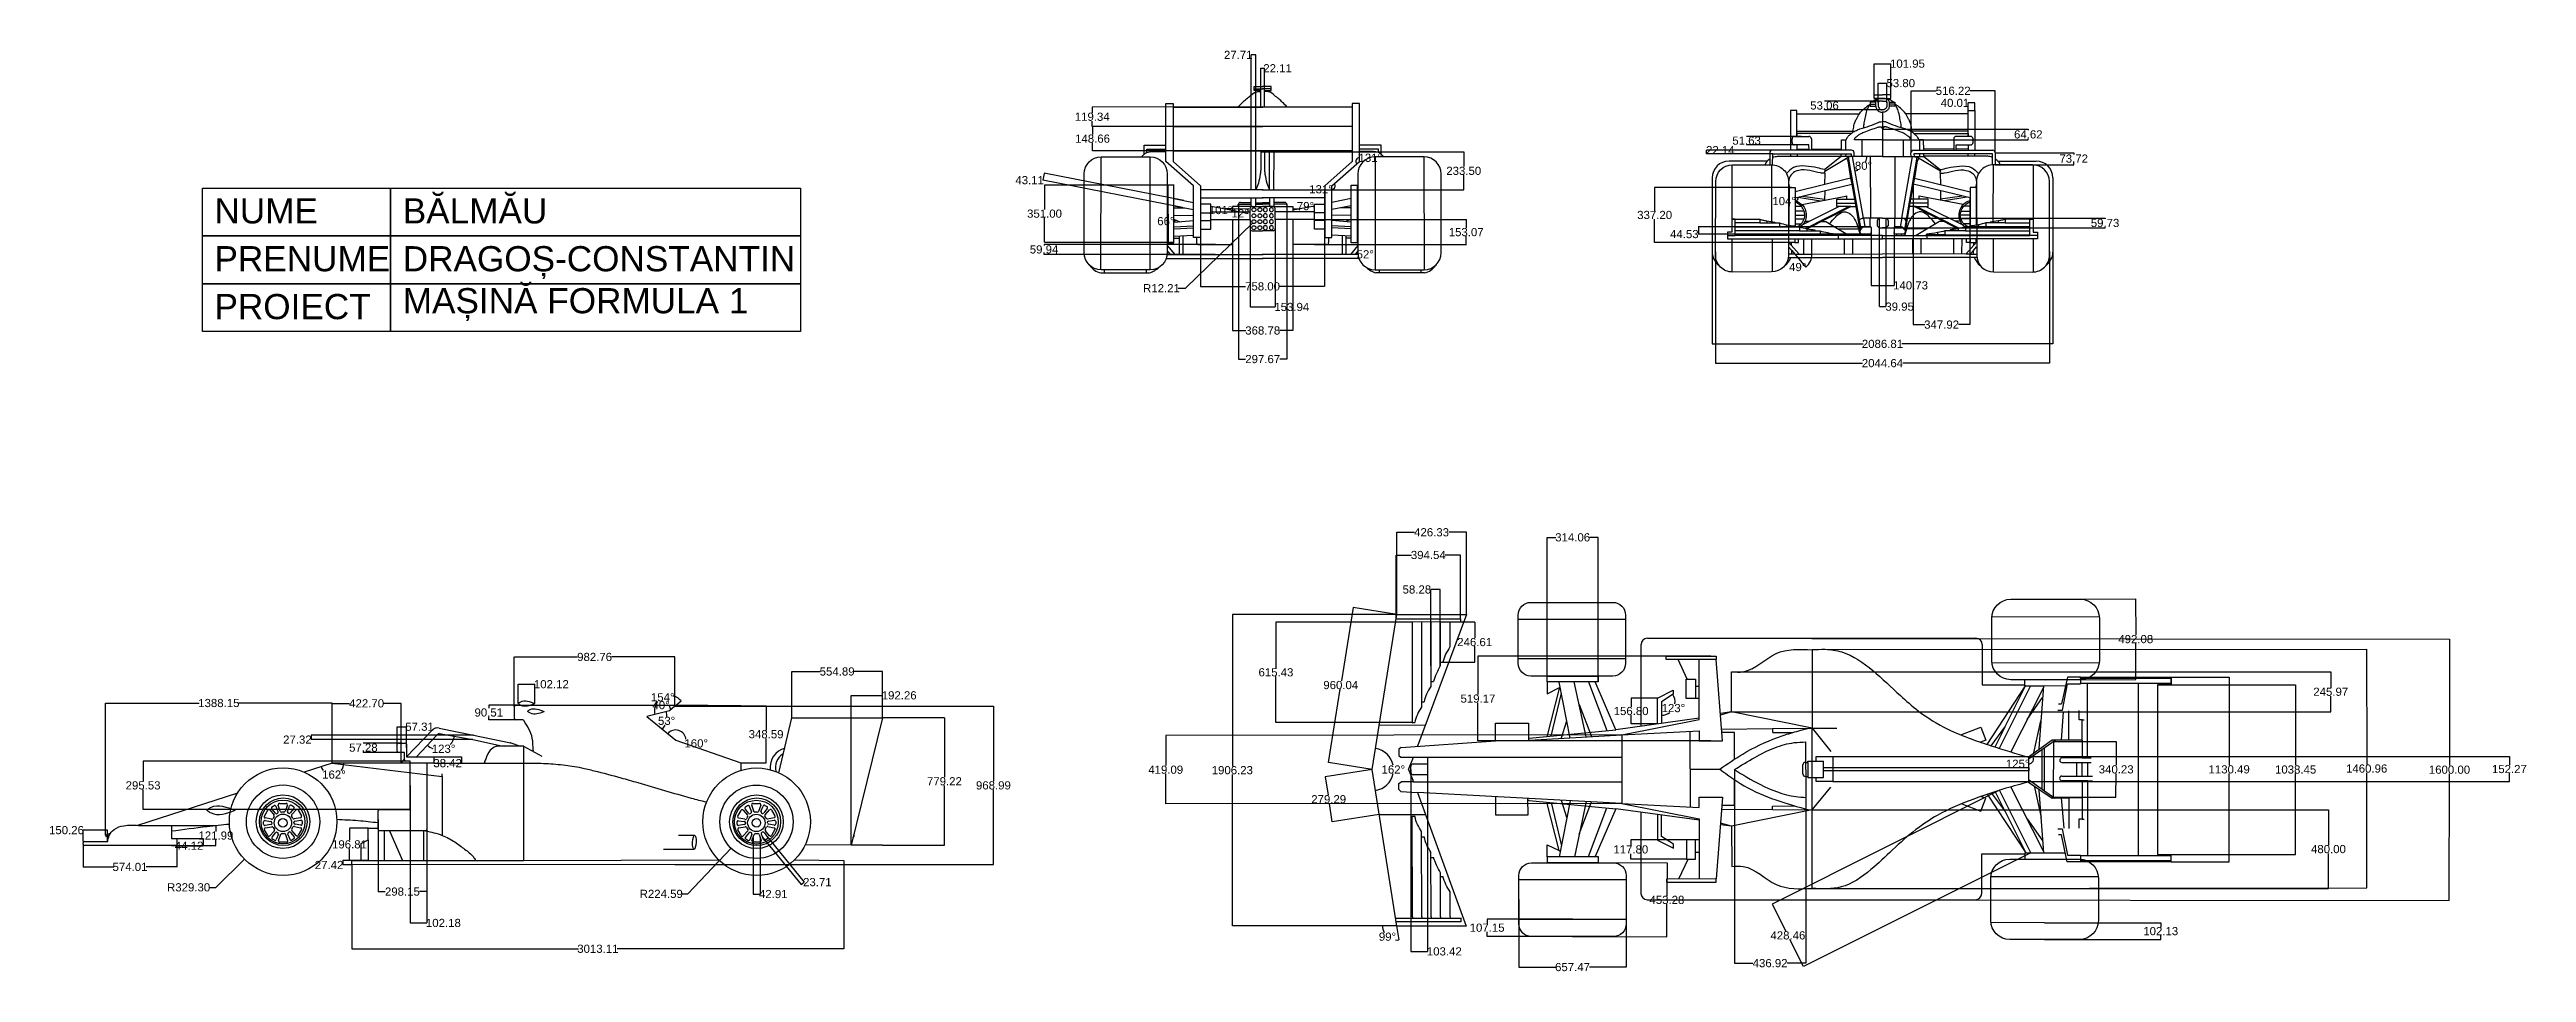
# Model space of a CAD drawing. Header units: millimetres. Extents: x 506 to 15673, y 62 to 5710.
import ezdxf

# ---------------------------------------------------------------- set-up
doc = ezdxf.new("R2010")
doc.units = ezdxf.units.MM
doc.header["$MEASUREMENT"] = 0
doc.layers.add('Cartus', color=7, linetype='Continuous', lineweight=25)
doc.layers.add('Proiectii 2D', color=130, linetype='Continuous')
doc.styles.get("Standard").update_dxf_attribs({"font": 'arial.ttf'})
doc.dimstyles.get("Standard").update_dxf_attribs({"dimtxt": 50, "dimasz": 0.18, "dimexe": 0.18, "dimexo": 0.0625, "dimgap": 0.09, "dimtad": 0, "dimtih": 1, "dimtoh": 1, "dimzin": 0, "dimdsep": 46, "dimtxsty": 'Standard', "dimcen": 0.09, "dimclrd": 2, "dimclre": 2, "dimclrt": 2, "dimadec": 0, "dimazin": 0, "dimtfac": 1, "dimtofl": 0, "dimtmove": 0, "dimatfit": 3, "dimfxl": 1, "dimtolj": 1, "dimtzin": 0, "dimarcsym": 0})

msp = doc.modelspace()

# ---------------------------------------------------------------- texts
at = {"layer": 'Cartus', "color": 252, "true_color": 0x939598, "char_height": 154.05728, "attachment_point": 1}
for s, insert in [('{\\fArial|b0|i0|c238|p34;NUME}', (1516.141, 4800.347)), ('{\\fArial|b0|i0|c238|p34;BĂLMĂU}', (2669.255, 4800.347)), ('{\\fArial|b0|i0|c238|p34;PRENUME}', (1516.141, 4507.433)), ('{\\fArial|b0|i0|c238|p34;DRAGO}Ș{\\fArial|b0|i0|c238|p34;-CONSTANTIN}', (2669.255, 4507.433)), ('{\\fArial|b0|i0|c238|p34;MA}Ș{\\fArial|b0|i0|c238|p34;INĂ FORMULA 1}', (2669.255, 4250.449)), ('{\\fArial|b0|i0|c238|p34;PROIECT}', (1516.141, 4214.518))]:
    msp.add_mtext_dynamic_manual_height_columns(s, width=7077.20136, gutter_width=770.286, heights=[0], dxfattribs=dict(at, insert=insert))

# ---------------------------------------------------------------- blocks, each defined once
blk = doc.blocks.new('*U1')
at = {"layer": 'Proiectii 2D'}
for p, q in [((-49, -21), (-35, 17)), ((-27, 22), (-12, 22)), ((-5, 16), (7, -21)), ((22, -14), (9, 19)), ((12, 29), (14, 30)), ((25, 29), (47, 1)), ((0, -31), (-41, -31)), ((45, -11), (33, -18))]:
    blk.add_line(p, q, dxfattribs=at)
for centre, start, end in [((-27, 14), 90, 159.2262), ((-12, 14), 18.2557, 90), ((16, 22), 121.1243, 201.466), ((18, 24), 39.1256, 121.1243), ((41, -4), 300.2773, 39.1256), ((-41, -24), 159.2262, 270), ((0, -24), 270, 18.2557), ((29, -11), 201.466, 300.2773)]:
    blk.add_arc(centre, 7.94, start, end, dxfattribs=at)
blk = doc.blocks.new('*U2')
at = {"layer": 'Proiectii 2D', "color": 0, "linetype": 'ByBlock', "lineweight": -2, "transparency": 16777216}
for p, rotation in [((4573, 1038), 180), ((4660, 1013), 120), ((4508, 976), 239.9999999999999), ((4529, 888), 299.9999999999999), ((4681, 925), 59.99999999999994)]:
    blk.add_blockref('*U1', p, dxfattribs=dict(at, rotation=rotation))
blk.add_blockref('*U1', (4616, 863), dxfattribs=at)
blk = doc.blocks.new('*U3')
at = {"layer": 'Proiectii 2D'}
for p, q in [((-49, -21), (-35, 17)), ((-27, 22), (-12, 22)), ((-5, 16), (7, -21)), ((22, -14), (9, 19)), ((12, 29), (14, 30)), ((25, 29), (47, 1)), ((0, -31), (-41, -31)), ((45, -11), (33, -18))]:
    blk.add_line(p, q, dxfattribs=at)
for centre, start, end in [((-27, 14), 90, 159.2262), ((-12, 14), 18.2557, 90), ((16, 22), 121.1243, 201.466), ((18, 24), 39.1256, 121.1243), ((41, -4), 300.2773, 39.1256), ((-41, -24), 159.2262, 270), ((0, -24), 270, 18.2557), ((29, -11), 201.466, 300.2773)]:
    blk.add_arc(centre, 7.94, start, end, dxfattribs=at)
blk = doc.blocks.new('*U4')
at = {"layer": 'Proiectii 2D', "color": 0, "linetype": 'ByBlock', "lineweight": -2, "transparency": 16777216}
for p, rotation in [((4573, 1038), 180), ((4660, 1013), 120), ((4508, 976), 239.9999999999999), ((4529, 888), 299.9999999999999), ((4681, 925), 59.99999999999994)]:
    blk.add_blockref('*U3', p, dxfattribs=dict(at, rotation=rotation))
blk.add_blockref('*U3', (4616, 863), dxfattribs=at)
blk = doc.blocks.new('*D5')
at = {"layer": 'Defpoints', "color": 0, "transparency": 16777216}
for p in [(2358, 720), (5371, 720), (5371, 207)]:
    blk.add_point(p, dxfattribs=at)
at = {"layer": 'Proiectii 2D', "color": 2, "lineweight": -2, "transparency": 16777216}
for p, q in [((2358, 720), (2358, 207)), ((5371, 720), (5371, 207)), ((2358, 207), (3746, 207)), ((5371, 207), (3983, 207))]:
    blk.add_line(p, q, dxfattribs=at)
at = {"layer": 'Proiectii 2D', "color": 2, "transparency": 16777216}
for points in [[(2358, 207), (2358, 207), (2358, 207)], [(5371, 207), (5371, 207), (5371, 207)]]:
    blk.add_solid(points, dxfattribs=at)
at = {"layer": 'Proiectii 2D', "color": 2, "transparency": 16777216, "insert": (3864, 207), "char_height": 50, "attachment_point": 5}
blk.add_mtext('\\A1;3013.11', dxfattribs=at)
blk = doc.blocks.new('*D6')
at = {"layer": 'Defpoints', "color": 0, "transparency": 16777216}
for p in [(2303, 720), (2358, 748), (2358, 720)]:
    blk.add_point(p, dxfattribs=at)
at = {"layer": 'Proiectii 2D', "color": 2, "lineweight": -2, "transparency": 16777216}
for p, q in [((2358, 748), (2302, 748)), ((2358, 720), (2302, 720)), ((2303, 720), (2302, 720)), ((2303, 748), (2303, 721)), ((2303, 720), (2303, 720))]:
    blk.add_line(p, q, dxfattribs=at)
at = {"layer": 'Proiectii 2D', "color": 2, "transparency": 16777216}
for points in [[(2303, 748), (2303, 748), (2303, 748)], [(2303, 721), (2303, 721), (2303, 720)]]:
    blk.add_solid(points, dxfattribs=at)
at = {"layer": 'Proiectii 2D', "color": 2, "transparency": 16777216, "insert": (2218, 720), "char_height": 50, "attachment_point": 5}
blk.add_mtext('\\A1;27.42', dxfattribs=at)
blk = doc.blocks.new('*D7')
at = {"layer": 'Defpoints', "color": 0, "transparency": 16777216}
for p in [(712, 848), (1286, 838), (712, 708)]:
    blk.add_point(p, dxfattribs=at)
at = {"layer": 'Proiectii 2D', "color": 2, "lineweight": -2, "transparency": 16777216}
for p, q in [((712, 848), (712, 707)), ((1286, 838), (1286, 707)), ((712, 708), (900, 708)), ((1286, 708), (1098, 708))]:
    blk.add_line(p, q, dxfattribs=at)
at = {"layer": 'Proiectii 2D', "color": 2, "transparency": 16777216}
for points in [[(712, 708), (712, 708), (712, 708)], [(1286, 708), (1286, 708), (1286, 708)]]:
    blk.add_solid(points, dxfattribs=at)
at = {"layer": 'Proiectii 2D', "color": 2, "transparency": 16777216, "insert": (999, 708), "char_height": 50, "attachment_point": 5}
blk.add_mtext('\\A1;574.01', dxfattribs=at)
blk = doc.blocks.new('*D8')
at = {"layer": 'Defpoints', "color": 0, "transparency": 16777216}
for p in [(1286, 883), (1286, 838), (1447, 838)]:
    blk.add_point(p, dxfattribs=at)
at = {"layer": 'Proiectii 2D', "color": 2, "lineweight": -2, "transparency": 16777216}
for p, q in [((1286, 883), (1447, 883)), ((1286, 838), (1447, 838)), ((1447, 882), (1447, 839)), ((1447, 838), (1447, 838)), ((1447, 838), (1447, 838))]:
    blk.add_line(p, q, dxfattribs=at)
at = {"layer": 'Proiectii 2D', "color": 2, "transparency": 16777216}
for points in [[(1447, 882), (1447, 882), (1447, 883)], [(1447, 839), (1447, 839), (1447, 838)]]:
    blk.add_solid(points, dxfattribs=at)
at = {"layer": 'Proiectii 2D', "color": 2, "transparency": 16777216, "insert": (1361, 838), "char_height": 50, "attachment_point": 5}
blk.add_mtext('\\A1;44.12', dxfattribs=at)
blk = doc.blocks.new('*D9')
at = {"layer": 'Defpoints', "color": 0, "transparency": 16777216}
for p in [(1253, 961), (1253, 839), (1525, 839)]:
    blk.add_point(p, dxfattribs=at)
at = {"layer": 'Proiectii 2D', "color": 2, "lineweight": -2, "transparency": 16777216}
for p, q in [((1253, 961), (1525, 961)), ((1525, 960), (1525, 925)), ((1253, 839), (1525, 839)), ((1525, 839), (1525, 874))]:
    blk.add_line(p, q, dxfattribs=at)
at = {"layer": 'Proiectii 2D', "color": 2, "transparency": 16777216}
for points in [[(1525, 960), (1525, 960), (1525, 961)], [(1525, 839), (1525, 839), (1525, 839)]]:
    blk.add_solid(points, dxfattribs=at)
at = {"layer": 'Proiectii 2D', "color": 2, "transparency": 16777216, "insert": (1525, 900), "char_height": 50, "attachment_point": 5}
blk.add_mtext('\\A1;121.99', dxfattribs=at)
blk = doc.blocks.new('*D10')
at = {"layer": 'Defpoints', "color": 0, "transparency": 16777216}
for p in [(712, 933), (712, 863), (862, 863)]:
    blk.add_point(p, dxfattribs=at)
at = {"layer": 'Proiectii 2D', "color": 2, "lineweight": -2, "transparency": 16777216}
for p, q in [((712, 863), (712, 933)), ((862, 933), (712, 933)), ((712, 933), (712, 933)), ((862, 863), (862, 933))]:
    blk.add_line(p, q, dxfattribs=at)
at = {"layer": 'Proiectii 2D', "color": 2, "transparency": 16777216}
for points in [[(712, 933), (712, 933), (712, 933)], [(862, 933), (862, 933), (862, 933)]]:
    blk.add_solid(points, dxfattribs=at)
at = {"layer": 'Proiectii 2D', "color": 2, "transparency": 16777216, "insert": (610, 933), "char_height": 50, "attachment_point": 5}
blk.add_mtext('\\A1;150.26', dxfattribs=at)
blk = doc.blocks.new('*D11')
at = {"layer": 'Defpoints', "color": 0, "transparency": 16777216}
for p in [(4335, 1993), (3352, 1690), (4335, 1691)]:
    blk.add_point(p, dxfattribs=at)
at = {"layer": 'Proiectii 2D', "color": 2, "lineweight": -2, "transparency": 16777216}
for p, q in [((3352, 1690), (3352, 1993)), ((3353, 1993), (3740, 1993)), ((4335, 1993), (3948, 1993)), ((4335, 1691), (4335, 1993))]:
    blk.add_line(p, q, dxfattribs=at)
at = {"layer": 'Proiectii 2D', "color": 2, "transparency": 16777216}
for points in [[(3353, 1993), (3353, 1993), (3352, 1993)], [(4335, 1993), (4335, 1993), (4335, 1993)]]:
    blk.add_solid(points, dxfattribs=at)
at = {"layer": 'Proiectii 2D', "color": 2, "transparency": 16777216, "insert": (3844, 1993), "char_height": 50, "attachment_point": 5}
blk.add_mtext('\\A1;982.76', dxfattribs=at)
blk = doc.blocks.new('*D12')
at = {"layer": 'Defpoints', "color": 0, "transparency": 16777216}
for p in [(5607, 1622), (5607, 842), (5986, 842)]:
    blk.add_point(p, dxfattribs=at)
at = {"layer": 'Proiectii 2D', "color": 2, "lineweight": -2, "transparency": 16777216}
for p, q in [((5607, 1622), (5986, 1622)), ((5986, 1621), (5986, 1258)), ((5986, 842), (5986, 1206)), ((5607, 842), (5986, 842))]:
    blk.add_line(p, q, dxfattribs=at)
at = {"layer": 'Proiectii 2D', "color": 2, "transparency": 16777216}
for points in [[(5986, 1621), (5986, 1621), (5986, 1622)], [(5986, 842), (5986, 842), (5986, 842)]]:
    blk.add_solid(points, dxfattribs=at)
at = {"layer": 'Proiectii 2D', "color": 2, "transparency": 16777216, "insert": (5986, 1232), "char_height": 50, "attachment_point": 5}
blk.add_mtext('\\A1;779.22', dxfattribs=at)
blk = doc.blocks.new('*D13')
at = {"layer": 'Defpoints', "color": 0, "transparency": 16777216}
for p in [(849, 1711), (2237, 1344), (849, 903)]:
    blk.add_point(p, dxfattribs=at)
at = {"layer": 'Proiectii 2D', "color": 2, "lineweight": -2, "transparency": 16777216}
for p, q in [((849, 903), (849, 1711)), ((849, 1711), (1422, 1711)), ((2237, 1711), (1664, 1711)), ((2237, 1344), (2237, 1711))]:
    blk.add_line(p, q, dxfattribs=at)
at = {"layer": 'Proiectii 2D', "color": 2, "transparency": 16777216}
for points in [[(849, 1711), (849, 1711), (849, 1711)], [(2237, 1711), (2237, 1711), (2237, 1711)]]:
    blk.add_solid(points, dxfattribs=at)
at = {"layer": 'Proiectii 2D', "color": 2, "transparency": 16777216, "insert": (1543, 1711), "char_height": 50, "attachment_point": 5}
blk.add_mtext('\\A1;1388.15', dxfattribs=at)
blk = doc.blocks.new('*D14')
at = {"layer": 'Defpoints', "color": 0, "transparency": 16777216}
for p in [(2859, 1381), (2859, 1343), (3029, 1343)]:
    blk.add_point(p, dxfattribs=at)
at = {"layer": 'Proiectii 2D', "color": 2, "lineweight": -2, "transparency": 16777216}
for p, q in [((2859, 1381), (3029, 1381)), ((3029, 1381), (3029, 1343)), ((2859, 1343), (3029, 1343)), ((3029, 1343), (3028, 1343)), ((3029, 1343), (3029, 1343))]:
    blk.add_line(p, q, dxfattribs=at)
at = {"layer": 'Proiectii 2D', "color": 2, "transparency": 16777216}
for points in [[(3029, 1381), (3029, 1381), (3029, 1381)], [(3029, 1343), (3029, 1343), (3029, 1343)]]:
    blk.add_solid(points, dxfattribs=at)
at = {"layer": 'Proiectii 2D', "color": 2, "transparency": 16777216, "insert": (2944, 1343), "char_height": 50, "attachment_point": 5}
blk.add_mtext('\\A1;38.42', dxfattribs=at)
blk = doc.blocks.new('*D15')
at = {"layer": 'Defpoints', "color": 0, "transparency": 16777216}
for p in [(1079, 1355), (2714, 1355), (2714, 1059)]:
    blk.add_point(p, dxfattribs=at)
at = {"layer": 'Proiectii 2D', "color": 2, "lineweight": -2, "transparency": 16777216}
for p, q in [((2714, 1355), (1079, 1355)), ((1079, 1355), (1079, 1233)), ((1079, 1059), (1079, 1181)), ((2714, 1059), (1079, 1059))]:
    blk.add_line(p, q, dxfattribs=at)
at = {"layer": 'Proiectii 2D', "color": 2, "transparency": 16777216}
for points in [[(1079, 1355), (1079, 1355), (1079, 1355)], [(1079, 1059), (1079, 1059), (1079, 1059)]]:
    blk.add_solid(points, dxfattribs=at)
at = {"layer": 'Proiectii 2D', "color": 2, "transparency": 16777216, "insert": (1079, 1207), "char_height": 50, "attachment_point": 5}
blk.add_mtext('\\A1;295.53', dxfattribs=at)
blk = doc.blocks.new('*D16')
at = {"layer": 'Defpoints', "color": 0, "transparency": 16777216}
for p in [(2518, 998), (2816, 998), (2816, 557)]:
    blk.add_point(p, dxfattribs=at)
at = {"layer": 'Proiectii 2D', "color": 2, "lineweight": -2, "transparency": 16777216}
for p, q in [((2518, 998), (2518, 556)), ((2816, 998), (2816, 556)), ((2518, 557), (2562, 557)), ((2816, 557), (2771, 557))]:
    blk.add_line(p, q, dxfattribs=at)
at = {"layer": 'Proiectii 2D', "color": 2, "transparency": 16777216}
for points in [[(2518, 557), (2518, 557), (2518, 557)], [(2816, 557), (2816, 557), (2816, 557)]]:
    blk.add_solid(points, dxfattribs=at)
at = {"layer": 'Proiectii 2D', "color": 2, "transparency": 16777216, "insert": (2667, 557), "char_height": 50, "attachment_point": 5}
blk.add_mtext('\\A1;298.15', dxfattribs=at)
blk = doc.blocks.new('*D17')
at = {"layer": 'Defpoints', "color": 0, "transparency": 16777216}
for p in [(2457, 945), (2343, 748), (2457, 748)]:
    blk.add_point(p, dxfattribs=at)
at = {"layer": 'Proiectii 2D', "color": 2, "lineweight": -2, "transparency": 16777216}
for p, q in [((2457, 945), (2343, 945)), ((2343, 944), (2343, 872)), ((2343, 748), (2343, 821)), ((2457, 748), (2343, 748))]:
    blk.add_line(p, q, dxfattribs=at)
at = {"layer": 'Proiectii 2D', "color": 2, "transparency": 16777216}
for points in [[(2343, 944), (2343, 944), (2343, 945)], [(2343, 748), (2343, 748), (2343, 748)]]:
    blk.add_solid(points, dxfattribs=at)
at = {"layer": 'Proiectii 2D', "color": 2, "transparency": 16777216, "insert": (2343, 846), "char_height": 50, "attachment_point": 5}
blk.add_mtext('\\A1;196.81', dxfattribs=at)
blk = doc.blocks.new('*D18')
at = {"layer": 'Defpoints', "color": 0, "transparency": 16777216}
for p in [(2714, 1207), (2816, 1207), (2816, 365)]:
    blk.add_point(p, dxfattribs=at)
at = {"layer": 'Proiectii 2D', "color": 2, "lineweight": -2, "transparency": 16777216}
for p, q in [((2714, 1207), (2714, 365)), ((2816, 1207), (2816, 365)), ((2714, 365), (2816, 365)), ((2816, 365), (2816, 365))]:
    blk.add_line(p, q, dxfattribs=at)
at = {"layer": 'Proiectii 2D', "color": 2, "transparency": 16777216}
for points in [[(2714, 366), (2714, 365), (2714, 365)], [(2816, 366), (2816, 365), (2816, 365)]]:
    blk.add_solid(points, dxfattribs=at)
at = {"layer": 'Proiectii 2D', "color": 2, "transparency": 16777216, "insert": (2918, 365), "char_height": 50, "attachment_point": 5}
blk.add_mtext('\\A1;102.18', dxfattribs=at)
blk = doc.blocks.new('*D19')
at = {"layer": 'Defpoints', "color": 0, "transparency": 16777216}
for p in [(4739, 1695), (4894, 1695), (4739, 1346)]:
    blk.add_point(p, dxfattribs=at)
at = {"layer": 'Proiectii 2D', "color": 2, "lineweight": -2, "transparency": 16777216}
for p, q in [((4739, 1695), (4894, 1695)), ((4894, 1695), (4894, 1546)), ((4894, 1346), (4894, 1495)), ((4739, 1346), (4894, 1346))]:
    blk.add_line(p, q, dxfattribs=at)
at = {"layer": 'Proiectii 2D', "color": 2, "transparency": 16777216}
for points in [[(4894, 1695), (4894, 1695), (4894, 1695)], [(4894, 1346), (4894, 1346), (4894, 1346)]]:
    blk.add_solid(points, dxfattribs=at)
at = {"layer": 'Proiectii 2D', "color": 2, "transparency": 16777216, "insert": (4894, 1520), "char_height": 50, "attachment_point": 5}
blk.add_mtext('\\A1;348.59', dxfattribs=at)
blk = doc.blocks.new('*D20')
at = {"layer": 'Defpoints', "color": 0, "transparency": 16777216}
for p in [(3374, 1698), (3196, 1608), (3374, 1608)]:
    blk.add_point(p, dxfattribs=at)
at = {"layer": 'Proiectii 2D', "color": 2, "lineweight": -2, "transparency": 16777216}
for p, q in [((3374, 1698), (3196, 1698)), ((3196, 1698), (3196, 1679)), ((3196, 1608), (3196, 1627)), ((3374, 1608), (3196, 1608))]:
    blk.add_line(p, q, dxfattribs=at)
at = {"layer": 'Proiectii 2D', "color": 2, "transparency": 16777216}
for points in [[(3196, 1698), (3197, 1698), (3196, 1698)], [(3196, 1608), (3197, 1608), (3196, 1608)]]:
    blk.add_solid(points, dxfattribs=at)
at = {"layer": 'Proiectii 2D', "color": 2, "transparency": 16777216, "insert": (3196, 1653), "char_height": 50, "attachment_point": 5}
blk.add_mtext('\\A1;90.51', dxfattribs=at)
blk = doc.blocks.new('*D21')
at = {"layer": 'Defpoints', "color": 0, "transparency": 16777216}
for p in [(3477, 1826), (3375, 1709), (3477, 1708)]:
    blk.add_point(p, dxfattribs=at)
at = {"layer": 'Proiectii 2D', "color": 2, "lineweight": -2, "transparency": 16777216}
for p, q in [((3375, 1709), (3375, 1826)), ((3375, 1826), (3477, 1826)), ((3477, 1708), (3477, 1826)), ((3477, 1826), (3478, 1826))]:
    blk.add_line(p, q, dxfattribs=at)
at = {"layer": 'Proiectii 2D', "color": 2, "transparency": 16777216}
for points in [[(3375, 1826), (3375, 1826), (3375, 1826)], [(3477, 1826), (3477, 1826), (3477, 1826)]]:
    blk.add_solid(points, dxfattribs=at)
at = {"layer": 'Proiectii 2D', "color": 2, "transparency": 16777216, "insert": (3579, 1826), "char_height": 50, "attachment_point": 5}
blk.add_mtext('\\A1;102.12', dxfattribs=at)
blk = doc.blocks.new('*D22')
at = {"layer": 'Defpoints', "color": 0, "transparency": 16777216}
for p in [(2108, 1487), (3098, 1487), (3102, 1515)]:
    blk.add_point(p, dxfattribs=at)
at = {"layer": 'Proiectii 2D', "color": 2, "lineweight": -2, "transparency": 16777216}
for p, q in [((3102, 1515), (2108, 1515)), ((2108, 1514), (2108, 1487)), ((3098, 1487), (2108, 1487)), ((2108, 1487), (2108, 1487)), ((2108, 1487), (2108, 1487))]:
    blk.add_line(p, q, dxfattribs=at)
at = {"layer": 'Proiectii 2D', "color": 2, "transparency": 16777216}
for points in [[(2108, 1514), (2109, 1514), (2108, 1515)], [(2108, 1487), (2109, 1487), (2108, 1487)]]:
    blk.add_solid(points, dxfattribs=at)
at = {"layer": 'Proiectii 2D', "color": 2, "transparency": 16777216, "insert": (2024, 1487), "char_height": 50, "attachment_point": 5}
blk.add_mtext('\\A1;27.32', dxfattribs=at)
blk = doc.blocks.new('*D23')
at = {"layer": 'Defpoints', "color": 0, "transparency": 16777216}
for p in [(2659, 1709), (2237, 1344), (2659, 1343)]:
    blk.add_point(p, dxfattribs=at)
at = {"layer": 'Proiectii 2D', "color": 2, "lineweight": -2, "transparency": 16777216}
for p, q in [((2237, 1344), (2237, 1709)), ((2237, 1709), (2343, 1709)), ((2659, 1709), (2553, 1709)), ((2659, 1343), (2659, 1709))]:
    blk.add_line(p, q, dxfattribs=at)
at = {"layer": 'Proiectii 2D', "color": 2, "transparency": 16777216}
for points in [[(2237, 1709), (2237, 1709), (2237, 1709)], [(2659, 1709), (2659, 1709), (2659, 1709)]]:
    blk.add_solid(points, dxfattribs=at)
at = {"layer": 'Proiectii 2D', "color": 2, "transparency": 16777216, "insert": (2448, 1709), "char_height": 50, "attachment_point": 5}
blk.add_mtext('\\A1;422.70', dxfattribs=at)
blk = doc.blocks.new('*D24')
at = {"layer": 'Defpoints', "color": 0, "transparency": 16777216}
for p in [(2428, 1409), (2664, 1466), (2664, 1409)]:
    blk.add_point(p, dxfattribs=at)
at = {"layer": 'Proiectii 2D', "color": 2, "lineweight": -2, "transparency": 16777216}
for p, q in [((2664, 1466), (2427, 1466)), ((2664, 1409), (2427, 1409)), ((2428, 1466), (2428, 1463)), ((2428, 1409), (2428, 1412))]:
    blk.add_line(p, q, dxfattribs=at)
at = {"layer": 'Proiectii 2D', "color": 2, "transparency": 16777216}
for points in [[(2428, 1466), (2428, 1466), (2428, 1466)], [(2428, 1409), (2428, 1409), (2428, 1409)]]:
    blk.add_solid(points, dxfattribs=at)
at = {"layer": 'Proiectii 2D', "color": 2, "transparency": 16777216, "insert": (2428, 1438), "char_height": 50, "attachment_point": 5}
blk.add_mtext('\\A1;57.28', dxfattribs=at)
blk = doc.blocks.new('*D25')
at = {"layer": 'Defpoints', "color": 0, "transparency": 16777216}
for p in [(2692, 1566), (2635, 1438), (2692, 1438)]:
    blk.add_point(p, dxfattribs=at)
at = {"layer": 'Proiectii 2D', "color": 2, "lineweight": -2, "transparency": 16777216}
for p, q in [((2635, 1438), (2635, 1566)), ((2635, 1566), (2692, 1566)), ((2692, 1438), (2692, 1566)), ((2692, 1566), (2692, 1566))]:
    blk.add_line(p, q, dxfattribs=at)
at = {"layer": 'Proiectii 2D', "color": 2, "transparency": 16777216}
for points in [[(2635, 1566), (2635, 1566), (2635, 1566)], [(2692, 1566), (2692, 1566), (2692, 1566)]]:
    blk.add_solid(points, dxfattribs=at)
at = {"layer": 'Proiectii 2D', "color": 2, "transparency": 16777216, "insert": (2772, 1566), "char_height": 50, "attachment_point": 5}
blk.add_mtext('\\A1;57.31', dxfattribs=at)
blk = doc.blocks.new('*D26')
at = {"layer": 'Defpoints', "color": 0, "transparency": 16777216}
for p in [(4335, 1691), (4336, 722), (6286, 722)]:
    blk.add_point(p, dxfattribs=at)
at = {"layer": 'Proiectii 2D', "color": 2, "lineweight": -2, "transparency": 16777216}
for p, q in [((4335, 1691), (6286, 1691)), ((6286, 1691), (6286, 1232)), ((6286, 722), (6286, 1181)), ((4336, 722), (6286, 722))]:
    blk.add_line(p, q, dxfattribs=at)
at = {"layer": 'Proiectii 2D', "color": 2, "transparency": 16777216}
for points in [[(6286, 1691), (6286, 1691), (6286, 1691)], [(6286, 722), (6286, 722), (6286, 722)]]:
    blk.add_solid(points, dxfattribs=at)
at = {"layer": 'Proiectii 2D', "color": 2, "transparency": 16777216, "insert": (6286, 1207), "char_height": 50, "attachment_point": 5}
blk.add_mtext('\\A1;968.99', dxfattribs=at)
blk = doc.blocks.new('*D27')
at = {"layer": 'Defpoints', "color": 0, "transparency": 16777216}
for p in [(5607, 1758), (5415, 1622), (5607, 1622)]:
    blk.add_point(p, dxfattribs=at)
at = {"layer": 'Proiectii 2D', "color": 2, "lineweight": -2, "transparency": 16777216}
for p, q in [((5415, 1622), (5415, 1758)), ((5415, 1758), (5607, 1758)), ((5607, 1622), (5607, 1758)), ((5607, 1758), (5607, 1758))]:
    blk.add_line(p, q, dxfattribs=at)
at = {"layer": 'Proiectii 2D', "color": 2, "transparency": 16777216}
for points in [[(5415, 1758), (5415, 1758), (5415, 1758)], [(5607, 1758), (5607, 1758), (5607, 1758)]]:
    blk.add_solid(points, dxfattribs=at)
at = {"layer": 'Proiectii 2D', "color": 2, "transparency": 16777216, "insert": (5709, 1758), "char_height": 50, "attachment_point": 5}
blk.add_mtext('\\A1;192.26', dxfattribs=at)
blk = doc.blocks.new('*D28')
at = {"layer": 'Defpoints', "color": 0, "transparency": 16777216}
for p in [(5607, 1904), (5052, 1622), (5607, 1622)]:
    blk.add_point(p, dxfattribs=at)
at = {"layer": 'Proiectii 2D', "color": 2, "lineweight": -2, "transparency": 16777216}
for p, q in [((5052, 1622), (5052, 1904)), ((5052, 1904), (5226, 1904)), ((5607, 1904), (5433, 1904)), ((5607, 1622), (5607, 1904))]:
    blk.add_line(p, q, dxfattribs=at)
at = {"layer": 'Proiectii 2D', "color": 2, "transparency": 16777216}
for points in [[(5052, 1904), (5052, 1904), (5052, 1904)], [(5607, 1904), (5607, 1904), (5607, 1904)]]:
    blk.add_solid(points, dxfattribs=at)
at = {"layer": 'Proiectii 2D', "color": 2, "transparency": 16777216, "insert": (5329, 1904), "char_height": 50, "attachment_point": 5}
blk.add_mtext('\\A1;554.89', dxfattribs=at)
blk = doc.blocks.new('*D29')
at = {"layer": 'Defpoints', "color": 0, "transparency": 16777216}
for p in [(3387, 1698), (4306, 1679), (4335, 1698), (4335, 1691), (4303, 1664)]:
    blk.add_point(p, dxfattribs=at)
at = {"layer": 'Proiectii 2D', "color": 2, "lineweight": -2, "transparency": 16777216}
blk.add_line((4301, 1698), (4301, 1698), dxfattribs=at)
for start, end in [(179.7578, 180), (180.2422, 219.7985)]:
    blk.add_arc((4344, 1698), 42.6, start, end, dxfattribs=at)
at = {"layer": 'Proiectii 2D', "color": 2, "transparency": 16777216}
for points in [[(4301, 1698), (4301, 1698), (4301, 1698)], [(4311, 1671), (4311, 1671), (4311, 1671)]]:
    blk.add_solid(points, dxfattribs=at)
at = {"layer": 'Proiectii 2D', "color": 2, "transparency": 16777216, "insert": (4251, 1698), "char_height": 50, "attachment_point": 5}
blk.add_mtext('\\A1;40°', dxfattribs=at)
blk = doc.blocks.new('*D30')
at = {"layer": 'Defpoints', "color": 0, "transparency": 16777216}
for p in [(4301, 1757), (4335, 1691), (4163, 1629), (4303, 1664), (4303, 1664)]:
    blk.add_point(p, dxfattribs=at)
at = {"layer": 'Proiectii 2D', "color": 2, "lineweight": -2, "transparency": 16777216}
blk.add_line((4335, 1691), (4374, 1724), dxfattribs=at)
for start, end in [(142.0811, 193.8505), (40.152, 74.9055)]:
    blk.add_arc((4303, 1664), 92.7, start, end, dxfattribs=at)
at = {"layer": 'Proiectii 2D', "color": 2, "transparency": 16777216}
for points in [[(4374, 1724), (4374, 1724), (4374, 1724)], [(4213, 1642), (4213, 1642), (4213, 1642)]]:
    blk.add_solid(points, dxfattribs=at)
at = {"layer": 'Proiectii 2D', "color": 2, "transparency": 16777216, "insert": (4261, 1746), "char_height": 50, "attachment_point": 5}
blk.add_mtext('\\A1;154°', dxfattribs=at)
blk = doc.blocks.new('*D31')
at = {"layer": 'Defpoints', "color": 0, "transparency": 16777216}
for p in [(4163, 1629), (4163, 1629), (4279, 1584), (4303, 1664), (4341, 1484)]:
    blk.add_point(p, dxfattribs=at)
at = {"layer": 'Proiectii 2D', "color": 2, "lineweight": -2, "transparency": 16777216}
for start, end in [(320.871, 334.878), (359.2785, 13.8789)]:
    blk.add_arc((4163, 1629), 124, start, end, dxfattribs=at)
at = {"layer": 'Proiectii 2D', "color": 2, "transparency": 16777216}
for points in [[(4260, 1551), (4260, 1551), (4260, 1551)], [(4284, 1659), (4284, 1659), (4284, 1659)]]:
    blk.add_solid(points, dxfattribs=at)
at = {"layer": 'Proiectii 2D', "color": 2, "transparency": 16777216, "insert": (4285, 1602), "char_height": 50, "attachment_point": 5}
blk.add_mtext('\\A1;53°', dxfattribs=at)
blk = doc.blocks.new('*D32')
at = {"layer": 'Defpoints', "color": 0, "transparency": 16777216}
for p in [(4163, 1629), (4344, 1546), (4341, 1484), (4341, 1484), (4739, 1346)]:
    blk.add_point(p, dxfattribs=at)
at = {"layer": 'Proiectii 2D', "color": 2, "lineweight": -2, "transparency": 16777216}
blk.add_line((4400, 1464), (4400, 1464), dxfattribs=at)
for start, end in [(4.6339, 140.6226), (340.7074, 340.8729), (341.0384, 341.2148)]:
    blk.add_arc((4341, 1484), 62.3, start, end, dxfattribs=at)
at = {"layer": 'Proiectii 2D', "color": 2, "transparency": 16777216}
for points in [[(4293, 1524), (4293, 1524), (4293, 1524)], [(4400, 1464), (4400, 1464), (4400, 1464)]]:
    blk.add_solid(points, dxfattribs=at)
at = {"layer": 'Proiectii 2D', "color": 2, "transparency": 16777216, "insert": (4466, 1464), "char_height": 50, "attachment_point": 5}
blk.add_mtext('\\A1;160°', dxfattribs=at)
blk = doc.blocks.new('*D33')
at = {"layer": 'Defpoints', "color": 0, "transparency": 16777216}
for p in [(2892, 1524), (2753, 1381), (2879, 1515), (2884, 1426), (3098, 1487)]:
    blk.add_point(p, dxfattribs=at)
at = {"layer": 'Proiectii 2D', "color": 2, "lineweight": -2, "transparency": 16777216}
for start, end in [(226.9049, 249.1523), (316.397, 349.7591)]:
    blk.add_arc((2888, 1525), 98.8, start, end, dxfattribs=at)
at = {"layer": 'Proiectii 2D', "color": 2, "transparency": 16777216}
for points in [[(2820, 1453), (2820, 1453), (2820, 1453)], [(2985, 1507), (2985, 1507), (2985, 1507)]]:
    blk.add_solid(points, dxfattribs=at)
at = {"layer": 'Proiectii 2D', "color": 2, "transparency": 16777216, "insert": (2919, 1431), "char_height": 50, "attachment_point": 5}
blk.add_mtext('\\A1;123°', dxfattribs=at)
blk = doc.blocks.new('*D34')
at = {"layer": 'Defpoints', "color": 0, "transparency": 16777216}
for p in [(2065, 1289), (2214, 1276), (2237, 1344), (2237, 1344), (2816, 1343)]:
    blk.add_point(p, dxfattribs=at)
at = {"layer": 'Proiectii 2D', "color": 2, "lineweight": -2, "transparency": 16777216}
for start, end in [(197.8675, 219.271), (321.0077, 359.7853)]:
    blk.add_arc((2237, 1344), 71.4, start, end, dxfattribs=at)
at = {"layer": 'Proiectii 2D', "color": 2, "transparency": 16777216}
for points in [[(2169, 1322), (2169, 1322), (2169, 1322)], [(2308, 1343), (2308, 1343), (2308, 1343)]]:
    blk.add_solid(points, dxfattribs=at)
at = {"layer": 'Proiectii 2D', "color": 2, "transparency": 16777216, "insert": (2248, 1273), "char_height": 50, "attachment_point": 5}
blk.add_mtext('\\A1;162°', dxfattribs=at)
blk = doc.blocks.new('*D35')
at = {"layer": 'Defpoints', "color": 0, "transparency": 16777216}
for p in [(1937, 985), (1701, 755)]:
    blk.add_point(p, dxfattribs=at)
at = {"layer": 'Proiectii 2D', "color": 2, "lineweight": -2, "transparency": 16777216}
for p, q in [((1937, 985), (1937, 985)), ((1937, 985), (1937, 985)), ((1525, 583), (1701, 755)), ((1486, 583), (1525, 583))]:
    blk.add_line(p, q, dxfattribs=at)
at = {"layer": 'Proiectii 2D', "color": 2, "transparency": 16777216}
blk.add_solid([(1701, 755), (1701, 755), (1701, 755)], dxfattribs=at)
at = {"layer": 'Proiectii 2D', "color": 2, "transparency": 16777216, "insert": (1358, 583), "char_height": 50, "attachment_point": 5}
blk.add_mtext('\\A1;R329.30', dxfattribs=at)
blk = doc.blocks.new('*D36')
at = {"layer": 'Defpoints', "color": 0, "transparency": 16777216}
for p in [(4835, 985), (4680, 822)]:
    blk.add_point(p, dxfattribs=at)
at = {"layer": 'Proiectii 2D', "color": 2, "lineweight": -2, "transparency": 16777216}
for p, q in [((4835, 985), (4835, 985)), ((4835, 984), (4835, 985)), ((4414, 543), (4680, 822)), ((4380, 543), (4414, 543))]:
    blk.add_line(p, q, dxfattribs=at)
at = {"layer": 'Proiectii 2D', "color": 2, "transparency": 16777216}
blk.add_solid([(4680, 822), (4680, 822), (4680, 822)], dxfattribs=at)
at = {"layer": 'Proiectii 2D', "color": 2, "transparency": 16777216, "insert": (4252, 543), "char_height": 50, "attachment_point": 5}
blk.add_mtext('\\A1;R224.59', dxfattribs=at)
blk = doc.blocks.new('*D37')
at = {"layer": 'Defpoints', "color": 0, "transparency": 16777216}
for p in [(4814, 888), (4857, 887), (4857, 542)]:
    blk.add_point(p, dxfattribs=at)
at = {"layer": 'Proiectii 2D', "color": 2, "lineweight": -2, "transparency": 16777216}
for p, q in [((4814, 888), (4814, 542)), ((4857, 887), (4857, 542)), ((4815, 542), (4857, 542)), ((4857, 542), (4858, 542))]:
    blk.add_line(p, q, dxfattribs=at)
at = {"layer": 'Proiectii 2D', "color": 2, "transparency": 16777216}
for points in [[(4815, 542), (4815, 542), (4814, 542)], [(4857, 542), (4857, 542), (4857, 542)]]:
    blk.add_solid(points, dxfattribs=at)
at = {"layer": 'Proiectii 2D', "color": 2, "transparency": 16777216, "insert": (4938, 542), "char_height": 50, "attachment_point": 5}
blk.add_mtext('\\A1;42.91', dxfattribs=at)
blk = doc.blocks.new('*D38')
at = {"layer": 'Defpoints', "color": 0, "transparency": 16777216}
for p in [(4871, 892), (4890, 907), (5127, 615)]:
    blk.add_point(p, dxfattribs=at)
at = {"layer": 'Proiectii 2D', "color": 2, "lineweight": -2, "transparency": 16777216}
for p, q in [((4871, 892), (5109, 600)), ((4890, 907), (5127, 615)), ((5109, 600), (5127, 615)), ((5127, 615), (5128, 615)), ((5128, 615), (5128, 615))]:
    blk.add_line(p, q, dxfattribs=at)
at = {"layer": 'Proiectii 2D', "color": 2, "transparency": 16777216}
for points in [[(5127, 615), (5127, 615), (5127, 615)], [(5109, 600), (5109, 600), (5109, 600)]]:
    blk.add_solid(points, dxfattribs=at)
at = {"layer": 'Proiectii 2D', "color": 2, "transparency": 16777216, "insert": (5208, 615), "char_height": 50, "attachment_point": 5}
blk.add_mtext('\\A1;23.71', dxfattribs=at)
blk = doc.blocks.new('*D39')
at = {"layer": 'Defpoints', "color": 0, "transparency": 16777216}
for p in [(8756, 2253), (7749, 347), (8756, 347)]:
    blk.add_point(p, dxfattribs=at)
at = {"layer": 'Proiectii 2D', "color": 2, "lineweight": -2, "transparency": 16777216}
for p, q in [((8756, 2253), (7749, 2253)), ((7749, 2253), (7749, 1325)), ((7749, 347), (7749, 1274)), ((8756, 347), (7749, 347))]:
    blk.add_line(p, q, dxfattribs=at)
at = {"layer": 'Proiectii 2D', "color": 2, "transparency": 16777216}
for points in [[(7749, 2253), (7749, 2253), (7749, 2253)], [(7749, 347), (7749, 347), (7749, 347)]]:
    blk.add_solid(points, dxfattribs=at)
at = {"layer": 'Proiectii 2D', "color": 2, "transparency": 16777216, "insert": (7749, 1300), "char_height": 50, "attachment_point": 5}
blk.add_mtext('\\A1;1906.23', dxfattribs=at)
blk = doc.blocks.new('*D40')
at = {"layer": 'Defpoints', "color": 0, "transparency": 16777216}
for p in [(8489, 2295), (8756, 2253), (8606, 1305)]:
    blk.add_point(p, dxfattribs=at)
at = {"layer": 'Proiectii 2D', "color": 2, "lineweight": -2, "transparency": 16777216}
for p, q in [((8489, 2295), (8418, 1847)), ((8756, 2253), (8489, 2295)), ((8338, 1347), (8409, 1796)), ((8606, 1305), (8338, 1347))]:
    blk.add_line(p, q, dxfattribs=at)
at = {"layer": 'Proiectii 2D', "color": 2, "transparency": 16777216}
for points in [[(8489, 2295), (8489, 2295), (8489, 2295)], [(8338, 1347), (8338, 1347), (8338, 1347)]]:
    blk.add_solid(points, dxfattribs=at)
at = {"layer": 'Proiectii 2D', "color": 2, "transparency": 16777216, "insert": (8413, 1821), "char_height": 50, "attachment_point": 5}
blk.add_mtext('\\A1;960.04', dxfattribs=at)
blk = doc.blocks.new('*D41')
at = {"layer": 'Defpoints', "color": 0, "transparency": 16777216}
for p in [(8606, 1305), (8361, 984), (8649, 1029)]:
    blk.add_point(p, dxfattribs=at)
at = {"layer": 'Proiectii 2D', "color": 2, "lineweight": -2, "transparency": 16777216}
for p, q in [((8606, 1305), (8318, 1260)), ((8318, 1259), (8335, 1147)), ((8361, 984), (8343, 1096)), ((8649, 1029), (8361, 984))]:
    blk.add_line(p, q, dxfattribs=at)
at = {"layer": 'Proiectii 2D', "color": 2, "transparency": 16777216}
for points in [[(8318, 1259), (8318, 1259), (8318, 1260)], [(8361, 984), (8361, 984), (8361, 984)]]:
    blk.add_solid(points, dxfattribs=at)
at = {"layer": 'Proiectii 2D', "color": 2, "transparency": 16777216, "insert": (8339, 1122), "char_height": 50, "attachment_point": 5}
blk.add_mtext('\\A1;279.29', dxfattribs=at)
blk = doc.blocks.new('*D42')
at = {"layer": 'Defpoints', "color": 0, "transparency": 16777216}
for p in [(9183, 2756), (8756, 2253), (9183, 2253)]:
    blk.add_point(p, dxfattribs=at)
at = {"layer": 'Proiectii 2D', "color": 2, "lineweight": -2, "transparency": 16777216}
for p, q in [((8756, 2253), (8756, 2756)), ((8756, 2756), (8865, 2756)), ((9182, 2756), (9074, 2756)), ((9183, 2253), (9183, 2756))]:
    blk.add_line(p, q, dxfattribs=at)
at = {"layer": 'Proiectii 2D', "color": 2, "transparency": 16777216}
for points in [[(8756, 2756), (8756, 2756), (8756, 2756)], [(9182, 2756), (9182, 2756), (9183, 2756)]]:
    blk.add_solid(points, dxfattribs=at)
at = {"layer": 'Proiectii 2D', "color": 2, "transparency": 16777216, "insert": (8969, 2756), "char_height": 50, "attachment_point": 5}
blk.add_mtext('\\A1;426.33', dxfattribs=at)
blk = doc.blocks.new('*D43')
at = {"layer": 'Defpoints', "color": 0, "transparency": 16777216}
for p in [(8850, 2207), (8016, 1592), (8850, 1592)]:
    blk.add_point(p, dxfattribs=at)
at = {"layer": 'Proiectii 2D', "color": 2, "lineweight": -2, "transparency": 16777216}
for p, q in [((8850, 2207), (8016, 2207)), ((8016, 2207), (8016, 1925)), ((8016, 1592), (8016, 1874)), ((8850, 1592), (8016, 1592))]:
    blk.add_line(p, q, dxfattribs=at)
at = {"layer": 'Proiectii 2D', "color": 2, "transparency": 16777216}
for points in [[(8016, 2207), (8016, 2207), (8016, 2207)], [(8016, 1592), (8016, 1592), (8016, 1592)]]:
    blk.add_solid(points, dxfattribs=at)
at = {"layer": 'Proiectii 2D', "color": 2, "transparency": 16777216, "insert": (8016, 1899), "char_height": 50, "attachment_point": 5}
blk.add_mtext('\\A1;615.43', dxfattribs=at)
blk = doc.blocks.new('*D44')
at = {"layer": 'Defpoints', "color": 0, "transparency": 16777216}
for p in [(8752, 2617), (8752, 2226), (9147, 2226)]:
    blk.add_point(p, dxfattribs=at)
at = {"layer": 'Proiectii 2D', "color": 2, "lineweight": -2, "transparency": 16777216}
for p, q in [((8752, 2227), (8752, 2617)), ((8752, 2617), (8846, 2617)), ((9146, 2617), (9053, 2617)), ((9147, 2226), (9147, 2617))]:
    blk.add_line(p, q, dxfattribs=at)
at = {"layer": 'Proiectii 2D', "color": 2, "transparency": 16777216}
for points in [[(8752, 2617), (8752, 2617), (8752, 2617)], [(9146, 2617), (9146, 2617), (9147, 2617)]]:
    blk.add_solid(points, dxfattribs=at)
at = {"layer": 'Proiectii 2D', "color": 2, "transparency": 16777216, "insert": (8949, 2617), "char_height": 50, "attachment_point": 5}
blk.add_mtext('\\A1;394.54', dxfattribs=at)
blk = doc.blocks.new('*D45')
at = {"layer": 'Defpoints', "color": 0, "transparency": 16777216}
for p in [(13497, 1870), (13497, 739), (13853, 739)]:
    blk.add_point(p, dxfattribs=at)
at = {"layer": 'Proiectii 2D', "color": 2, "lineweight": -2, "transparency": 16777216}
for p, q in [((13497, 1870), (13854, 1870)), ((13853, 1870), (13853, 1330)), ((13853, 739), (13853, 1279)), ((13497, 739), (13853, 739))]:
    blk.add_line(p, q, dxfattribs=at)
at = {"layer": 'Proiectii 2D', "color": 2, "transparency": 16777216}
for points in [[(13853, 1870), (13853, 1870), (13853, 1870)], [(13853, 739), (13853, 739), (13853, 739)]]:
    blk.add_solid(points, dxfattribs=at)
at = {"layer": 'Proiectii 2D', "color": 2, "transparency": 16777216, "insert": (13853, 1305), "char_height": 50, "attachment_point": 5}
blk.add_mtext('\\A1;1130.49', dxfattribs=at)
blk = doc.blocks.new('*D46')
at = {"layer": 'Defpoints', "color": 0, "transparency": 16777216}
for p in [(13415, 1823), (13415, 785), (14260, 785)]:
    blk.add_point(p, dxfattribs=at)
at = {"layer": 'Proiectii 2D', "color": 2, "lineweight": -2, "transparency": 16777216}
for p, q in [((13415, 1823), (14260, 1823)), ((14260, 1823), (14260, 1330)), ((14260, 785), (14260, 1279)), ((13415, 785), (14260, 785))]:
    blk.add_line(p, q, dxfattribs=at)
at = {"layer": 'Proiectii 2D', "color": 2, "transparency": 16777216}
for points in [[(14260, 1823), (14260, 1823), (14260, 1823)], [(14260, 785), (14260, 785), (14260, 785)]]:
    blk.add_solid(points, dxfattribs=at)
at = {"layer": 'Proiectii 2D', "color": 2, "transparency": 16777216, "insert": (14260, 1304), "char_height": 50, "attachment_point": 5}
blk.add_mtext('\\A1;1038.45', dxfattribs=at)
blk = doc.blocks.new('*D47')
at = {"layer": 'Defpoints', "color": 0, "transparency": 16777216}
for p in [(11296, 2107), (11294, 507), (15201, 503)]:
    blk.add_point(p, dxfattribs=at)
at = {"layer": 'Proiectii 2D', "color": 2, "lineweight": -2, "transparency": 16777216}
for p, q in [((11297, 2107), (15203, 2103)), ((15203, 2102), (15202, 1328)), ((15201, 503), (15202, 1277)), ((11295, 507), (15201, 503))]:
    blk.add_line(p, q, dxfattribs=at)
at = {"layer": 'Proiectii 2D', "color": 2, "transparency": 16777216}
for points in [[(15203, 2102), (15203, 2102), (15203, 2103)], [(15201, 503), (15201, 503), (15201, 503)]]:
    blk.add_solid(points, dxfattribs=at)
at = {"layer": 'Proiectii 2D', "color": 2, "transparency": 16777216, "insert": (15202, 1303), "char_height": 50, "attachment_point": 5}
blk.add_mtext('\\A1;1600.00', dxfattribs=at)
blk = doc.blocks.new('*D48')
at = {"layer": 'Defpoints', "color": 0, "transparency": 16777216}
for p in [(12776, 1476), (12775, 1136), (13160, 1135)]:
    blk.add_point(p, dxfattribs=at)
at = {"layer": 'Proiectii 2D', "color": 2, "lineweight": -2, "transparency": 16777216}
for p, q in [((12776, 1476), (13162, 1475)), ((13161, 1475), (13161, 1330)), ((13160, 1135), (13161, 1279)), ((12775, 1136), (13160, 1135))]:
    blk.add_line(p, q, dxfattribs=at)
at = {"layer": 'Proiectii 2D', "color": 2, "transparency": 16777216}
for points in [[(13161, 1475), (13161, 1475), (13161, 1475)], [(13160, 1135), (13160, 1135), (13160, 1135)]]:
    blk.add_solid(points, dxfattribs=at)
at = {"layer": 'Proiectii 2D', "color": 2, "transparency": 16777216, "insert": (13161, 1305), "char_height": 50, "attachment_point": 5}
blk.add_mtext('\\A1;340.23', dxfattribs=at)
blk = doc.blocks.new('*D49')
at = {"layer": 'Defpoints', "color": 0, "transparency": 16777216}
for p in [(12447, 1177), (12638, 794), (11055, 481)]:
    blk.add_point(p, dxfattribs=at)
at = {"layer": 'Proiectii 2D', "color": 2, "lineweight": -2, "transparency": 16777216}
for p, q in [((12447, 1177), (11054, 481)), ((12638, 794), (11246, 98)), ((11055, 481), (11138, 315)), ((11246, 98), (11163, 264))]:
    blk.add_line(p, q, dxfattribs=at)
at = {"layer": 'Proiectii 2D', "color": 2, "transparency": 16777216}
for points in [[(11055, 481), (11055, 481), (11055, 481)], [(11246, 98), (11246, 98), (11246, 98)]]:
    blk.add_solid(points, dxfattribs=at)
at = {"layer": 'Proiectii 2D', "color": 2, "transparency": 16777216, "insert": (11151, 289), "char_height": 50, "attachment_point": 5}
blk.add_mtext('\\A1;428.46', dxfattribs=at)
blk = doc.blocks.new('*D50')
at = {"layer": 'Defpoints', "color": 0, "transparency": 16777216}
for p in [(12722, 366), (12722, 264), (13434, 264)]:
    blk.add_point(p, dxfattribs=at)
at = {"layer": 'Proiectii 2D', "color": 2, "lineweight": -2, "transparency": 16777216}
for p, q in [((12722, 366), (13435, 366)), ((13434, 366), (13434, 340)), ((12722, 264), (13435, 264)), ((13434, 264), (13434, 289))]:
    blk.add_line(p, q, dxfattribs=at)
at = {"layer": 'Proiectii 2D', "color": 2, "transparency": 16777216}
for points in [[(13434, 366), (13434, 366), (13434, 366)], [(13434, 264), (13434, 264), (13434, 264)]]:
    blk.add_solid(points, dxfattribs=at)
at = {"layer": 'Proiectii 2D', "color": 2, "transparency": 16777216, "insert": (13434, 315), "char_height": 50, "attachment_point": 5}
blk.add_mtext('\\A1;102.13', dxfattribs=at)
blk = doc.blocks.new('*D51')
at = {"layer": 'Defpoints', "color": 0, "transparency": 16777216}
for p in [(9832, 389), (9309, 282), (9832, 282)]:
    blk.add_point(p, dxfattribs=at)
at = {"layer": 'Proiectii 2D', "color": 2, "lineweight": -2, "transparency": 16777216}
for p, q in [((9832, 389), (9309, 389)), ((9309, 389), (9309, 361)), ((9309, 282), (9309, 310)), ((9832, 282), (9309, 282))]:
    blk.add_line(p, q, dxfattribs=at)
at = {"layer": 'Proiectii 2D', "color": 2, "transparency": 16777216}
for points in [[(9309, 389), (9309, 389), (9309, 389)], [(9309, 282), (9309, 282), (9309, 282)]]:
    blk.add_solid(points, dxfattribs=at)
at = {"layer": 'Proiectii 2D', "color": 2, "transparency": 16777216, "insert": (9309, 336), "char_height": 50, "attachment_point": 5}
blk.add_mtext('\\A1;107.15', dxfattribs=at)
blk = doc.blocks.new('*D52')
at = {"layer": 'Defpoints', "color": 0, "transparency": 16777216}
for p in [(9253, 1998), (10679, 1998), (10679, 1479)]:
    blk.add_point(p, dxfattribs=at)
at = {"layer": 'Proiectii 2D', "color": 2, "lineweight": -2, "transparency": 16777216}
for p, q in [((10679, 1998), (9253, 1998)), ((9253, 1998), (9253, 1764)), ((9253, 1479), (9253, 1713)), ((10679, 1479), (9253, 1479))]:
    blk.add_line(p, q, dxfattribs=at)
at = {"layer": 'Proiectii 2D', "color": 2, "transparency": 16777216}
for points in [[(9253, 1998), (9253, 1998), (9253, 1998)], [(9253, 1479), (9253, 1479), (9253, 1479)]]:
    blk.add_solid(points, dxfattribs=at)
at = {"layer": 'Proiectii 2D', "color": 2, "transparency": 16777216, "insert": (9253, 1738), "char_height": 50, "attachment_point": 5}
blk.add_mtext('\\A1;519.17', dxfattribs=at)
blk = doc.blocks.new('*D53')
at = {"layer": 'Defpoints', "color": 0, "transparency": 16777216}
for p in [(10134, 1516), (7341, 1094), (10135, 1097)]:
    blk.add_point(p, dxfattribs=at)
at = {"layer": 'Proiectii 2D', "color": 2, "lineweight": -2, "transparency": 16777216}
for p, q in [((10134, 1516), (7341, 1513)), ((7341, 1513), (7341, 1329)), ((7341, 1094), (7341, 1278)), ((10135, 1097), (7341, 1094))]:
    blk.add_line(p, q, dxfattribs=at)
at = {"layer": 'Proiectii 2D', "color": 2, "transparency": 16777216}
for points in [[(7341, 1513), (7341, 1513), (7341, 1513)], [(7341, 1094), (7341, 1094), (7341, 1094)]]:
    blk.add_solid(points, dxfattribs=at)
at = {"layer": 'Proiectii 2D', "color": 2, "transparency": 16777216, "insert": (7341, 1303), "char_height": 50, "attachment_point": 5}
blk.add_mtext('\\A1;419.09', dxfattribs=at)
blk = doc.blocks.new('*D54')
at = {"layer": 'Defpoints', "color": 0, "transparency": 16777216}
for p in [(9676, 2725), (9676, 1841), (9990, 1841)]:
    blk.add_point(p, dxfattribs=at)
at = {"layer": 'Proiectii 2D', "color": 2, "lineweight": -2, "transparency": 16777216}
for p, q in [((9676, 1841), (9676, 2725)), ((9676, 2725), (9729, 2725)), ((9990, 2725), (9937, 2725)), ((9990, 1841), (9990, 2725))]:
    blk.add_line(p, q, dxfattribs=at)
at = {"layer": 'Proiectii 2D', "color": 2, "transparency": 16777216}
for points in [[(9676, 2725), (9676, 2725), (9676, 2725)], [(9990, 2725), (9990, 2725), (9990, 2725)]]:
    blk.add_solid(points, dxfattribs=at)
at = {"layer": 'Proiectii 2D', "color": 2, "transparency": 16777216, "insert": (9833, 2725), "char_height": 50, "attachment_point": 5}
blk.add_mtext('\\A1;314.06', dxfattribs=at)
blk = doc.blocks.new('*D55')
at = {"layer": 'Defpoints', "color": 0, "transparency": 16777216}
for p in [(11299, 2038), (11300, 577), (14696, 580)]:
    blk.add_point(p, dxfattribs=at)
at = {"layer": 'Proiectii 2D', "color": 2, "lineweight": -2, "transparency": 16777216}
for p, q in [((11299, 2038), (14695, 2041)), ((14694, 2041), (14695, 1336)), ((14696, 580), (14695, 1285)), ((11300, 577), (14696, 580))]:
    blk.add_line(p, q, dxfattribs=at)
at = {"layer": 'Proiectii 2D', "color": 2, "transparency": 16777216}
for points in [[(14694, 2041), (14694, 2041), (14694, 2041)], [(14696, 580), (14696, 580), (14696, 580)]]:
    blk.add_solid(points, dxfattribs=at)
at = {"layer": 'Proiectii 2D', "color": 2, "transparency": 16777216, "insert": (14695, 1310), "char_height": 50, "attachment_point": 5}
blk.add_mtext('\\A1;1460.96', dxfattribs=at)
blk = doc.blocks.new('*D56')
at = {"layer": 'Defpoints', "color": 0, "transparency": 16777216}
for p in [(9022, 2208), (9022, 1961), (9233, 1961)]:
    blk.add_point(p, dxfattribs=at)
at = {"layer": 'Proiectii 2D', "color": 2, "lineweight": -2, "transparency": 16777216}
for p, q in [((9022, 2208), (9234, 2208)), ((9233, 2207), (9233, 2110)), ((9233, 1961), (9233, 2059)), ((9022, 1961), (9234, 1961))]:
    blk.add_line(p, q, dxfattribs=at)
at = {"layer": 'Proiectii 2D', "color": 2, "transparency": 16777216}
for points in [[(9233, 2207), (9233, 2207), (9233, 2208)], [(9233, 1961), (9233, 1961), (9233, 1961)]]:
    blk.add_solid(points, dxfattribs=at)
at = {"layer": 'Proiectii 2D', "color": 2, "transparency": 16777216, "insert": (9233, 2084), "char_height": 50, "attachment_point": 5}
blk.add_mtext('\\A1;246.61', dxfattribs=at)
blk = doc.blocks.new('*D57')
at = {"layer": 'Defpoints', "color": 0, "transparency": 16777216}
for p in [(8842, 1305), (8945, 1305), (8945, 191)]:
    blk.add_point(p, dxfattribs=at)
at = {"layer": 'Proiectii 2D', "color": 2, "lineweight": -2, "transparency": 16777216}
for p, q in [((8842, 1305), (8842, 191)), ((8945, 1305), (8945, 191)), ((8842, 191), (8945, 191)), ((8945, 191), (8945, 191))]:
    blk.add_line(p, q, dxfattribs=at)
at = {"layer": 'Proiectii 2D', "color": 2, "transparency": 16777216}
for points in [[(8842, 191), (8842, 191), (8842, 191)], [(8945, 191), (8945, 191), (8945, 191)]]:
    blk.add_solid(points, dxfattribs=at)
at = {"layer": 'Proiectii 2D', "color": 2, "transparency": 16777216, "insert": (9047, 191), "char_height": 50, "attachment_point": 5}
blk.add_mtext('\\A1;103.42', dxfattribs=at)
blk = doc.blocks.new('*D58')
at = {"layer": 'Defpoints', "color": 0, "transparency": 16777216}
for p in [(12624, 1379), (12624, 1370), (12655, 1366), (12789, 1485), (12624, 1227)]:
    blk.add_point(p, dxfattribs=at)
at = {"layer": 'Proiectii 2D', "color": 2, "lineweight": -2, "transparency": 16777216}
blk.add_line((12624, 1339), (12624, 1339), dxfattribs=at)
for start, end in [(270.3276, 34.5161), (269.6724, 270)]:
    blk.add_arc((12624, 1370), 31.5, start, end, dxfattribs=at)
at = {"layer": 'Proiectii 2D', "color": 2, "transparency": 16777216}
for points in [[(12650, 1388), (12650, 1388), (12650, 1388)], [(12624, 1339), (12624, 1339), (12624, 1339)]]:
    blk.add_solid(points, dxfattribs=at)
at = {"layer": 'Proiectii 2D', "color": 2, "transparency": 16777216, "insert": (12558, 1339), "char_height": 50, "attachment_point": 5}
blk.add_mtext('\\A1;125°', dxfattribs=at)
blk = doc.blocks.new('*D59')
at = {"layer": 'Defpoints', "color": 0, "transparency": 16777216}
for p in [(8964, 2406), (8964, 1938), (9022, 1938)]:
    blk.add_point(p, dxfattribs=at)
at = {"layer": 'Proiectii 2D', "color": 2, "lineweight": -2, "transparency": 16777216}
for p, q in [((8964, 1938), (8964, 2406)), ((9022, 2406), (8964, 2406)), ((8964, 2406), (8964, 2406)), ((9022, 1938), (9022, 2406))]:
    blk.add_line(p, q, dxfattribs=at)
at = {"layer": 'Proiectii 2D', "color": 2, "transparency": 16777216}
for points in [[(8964, 2406), (8964, 2406), (8964, 2406)], [(9022, 2406), (9022, 2406), (9022, 2406)]]:
    blk.add_solid(points, dxfattribs=at)
at = {"layer": 'Proiectii 2D', "color": 2, "transparency": 16777216, "insert": (8879, 2406), "char_height": 50, "attachment_point": 5}
blk.add_mtext('\\A1;58.28', dxfattribs=at)
blk = doc.blocks.new('*D60')
at = {"layer": 'Defpoints', "color": 0, "transparency": 16777216}
for p in [(12729, 2346), (12731, 1854), (13282, 1856)]:
    blk.add_point(p, dxfattribs=at)
at = {"layer": 'Proiectii 2D', "color": 2, "lineweight": -2, "transparency": 16777216}
for p, q in [((12729, 2346), (13280, 2348)), ((13280, 2348), (13281, 2128)), ((13282, 1856), (13281, 2077)), ((12731, 1854), (13282, 1856))]:
    blk.add_line(p, q, dxfattribs=at)
at = {"layer": 'Proiectii 2D', "color": 2, "transparency": 16777216}
for points in [[(13280, 2348), (13280, 2348), (13280, 2348)], [(13282, 1856), (13282, 1856), (13282, 1856)]]:
    blk.add_solid(points, dxfattribs=at)
at = {"layer": 'Proiectii 2D', "color": 2, "transparency": 16777216, "insert": (13281, 2102), "char_height": 50, "attachment_point": 5}
blk.add_mtext('\\A1;492.08', dxfattribs=at)
blk = doc.blocks.new('*D61')
at = {"layer": 'Defpoints', "color": 0, "transparency": 16777216}
for p in [(9504, 508), (10161, 508), (10161, 95)]:
    blk.add_point(p, dxfattribs=at)
at = {"layer": 'Proiectii 2D', "color": 2, "lineweight": -2, "transparency": 16777216}
for p, q in [((9504, 508), (9504, 95)), ((10161, 508), (10161, 95)), ((9504, 95), (9728, 95)), ((10161, 95), (9936, 95))]:
    blk.add_line(p, q, dxfattribs=at)
at = {"layer": 'Proiectii 2D', "color": 2, "transparency": 16777216}
for points in [[(9504, 95), (9504, 95), (9504, 95)], [(10161, 95), (10161, 95), (10161, 95)]]:
    blk.add_solid(points, dxfattribs=at)
at = {"layer": 'Proiectii 2D', "color": 2, "transparency": 16777216, "insert": (9832, 95), "char_height": 50, "attachment_point": 5}
blk.add_mtext('\\A1;657.47', dxfattribs=at)
blk = doc.blocks.new('*D62')
at = {"layer": 'Defpoints', "color": 0, "transparency": 16777216}
for p in [(9834, 735), (9832, 282), (10409, 280)]:
    blk.add_point(p, dxfattribs=at)
at = {"layer": 'Proiectii 2D', "color": 2, "lineweight": -2, "transparency": 16777216}
for p, q in [((9834, 735), (10411, 733)), ((10411, 733), (10410, 532)), ((10409, 280), (10410, 481)), ((9832, 282), (10409, 280))]:
    blk.add_line(p, q, dxfattribs=at)
at = {"layer": 'Proiectii 2D', "color": 2, "transparency": 16777216}
for points in [[(10411, 733), (10411, 733), (10411, 733)], [(10409, 280), (10409, 280), (10409, 280)]]:
    blk.add_solid(points, dxfattribs=at)
at = {"layer": 'Proiectii 2D', "color": 2, "transparency": 16777216, "insert": (10410, 506), "char_height": 50, "attachment_point": 5}
blk.add_mtext('\\A1;453.28', dxfattribs=at)
blk = doc.blocks.new('*D63')
at = {"layer": 'Defpoints', "color": 0, "transparency": 16777216}
for p in [(10377, 1719), (10377, 1719), (10449, 1766), (10377, 1587), (10431, 1657)]:
    blk.add_point(p, dxfattribs=at)
at = {"layer": 'Proiectii 2D', "color": 2, "lineweight": -2, "transparency": 16777216}
for start, end in [(350.5996, 33.2318), (270.2609, 308.4252)]:
    blk.add_arc((10377, 1719), 82.7, start, end, dxfattribs=at)
at = {"layer": 'Proiectii 2D', "color": 2, "transparency": 16777216}
for points in [[(10446, 1764), (10446, 1764), (10446, 1764)], [(10377, 1636), (10377, 1636), (10377, 1636)]]:
    blk.add_solid(points, dxfattribs=at)
at = {"layer": 'Proiectii 2D', "color": 2, "transparency": 16777216, "insert": (10450, 1680), "char_height": 50, "attachment_point": 5}
blk.add_mtext('\\A1;123°', dxfattribs=at)
blk = doc.blocks.new('*D64')
at = {"layer": 'Defpoints', "color": 0, "transparency": 16777216}
for p in [(10352, 1740), (10191, 1583), (10352, 1583)]:
    blk.add_point(p, dxfattribs=at)
at = {"layer": 'Proiectii 2D', "color": 2, "lineweight": -2, "transparency": 16777216}
for p, q in [((10352, 1740), (10191, 1740)), ((10191, 1740), (10191, 1687)), ((10191, 1584), (10191, 1636)), ((10352, 1583), (10191, 1583))]:
    blk.add_line(p, q, dxfattribs=at)
at = {"layer": 'Proiectii 2D', "color": 2, "transparency": 16777216}
for points in [[(10191, 1740), (10191, 1740), (10191, 1740)], [(10191, 1584), (10191, 1584), (10191, 1583)]]:
    blk.add_solid(points, dxfattribs=at)
at = {"layer": 'Proiectii 2D', "color": 2, "transparency": 16777216, "insert": (10191, 1662), "char_height": 50, "attachment_point": 5}
blk.add_mtext('\\A1;156.80', dxfattribs=at)
blk = doc.blocks.new('*D65')
at = {"layer": 'Defpoints', "color": 0, "transparency": 16777216}
for p in [(8756, 2253), (8606, 1305), (8606, 1305), (8721, 1246), (8755, 347)]:
    blk.add_point(p, dxfattribs=at)
at = {"layer": 'Proiectii 2D', "color": 2, "lineweight": -2, "transparency": 16777216}
for start, end in [(11.3078, 80.889), (278.963, 348.5412)]:
    blk.add_arc((8606, 1305), 130, start, end, dxfattribs=at)
at = {"layer": 'Proiectii 2D', "color": 2, "transparency": 16777216}
for points in [[(8626, 1433), (8626, 1433), (8626, 1433)], [(8626, 1176), (8626, 1176), (8626, 1176)]]:
    blk.add_solid(points, dxfattribs=at)
at = {"layer": 'Proiectii 2D', "color": 2, "transparency": 16777216, "insert": (8735, 1304), "char_height": 50, "attachment_point": 5}
blk.add_mtext('\\A1;162°', dxfattribs=at)
blk = doc.blocks.new('*D66')
at = {"layer": 'Defpoints', "color": 0, "transparency": 16777216}
for p in [(10529, 874), (10189, 756), (10529, 756)]:
    blk.add_point(p, dxfattribs=at)
at = {"layer": 'Proiectii 2D', "color": 2, "lineweight": -2, "transparency": 16777216}
for p, q in [((10529, 874), (10189, 874)), ((10189, 873), (10189, 840)), ((10189, 756), (10189, 789)), ((10529, 756), (10189, 756))]:
    blk.add_line(p, q, dxfattribs=at)
at = {"layer": 'Proiectii 2D', "color": 2, "transparency": 16777216}
for points in [[(10189, 873), (10189, 873), (10189, 874)], [(10189, 756), (10189, 756), (10189, 756)]]:
    blk.add_solid(points, dxfattribs=at)
at = {"layer": 'Proiectii 2D', "color": 2, "transparency": 16777216, "insert": (10189, 815), "char_height": 50, "attachment_point": 5}
blk.add_mtext('\\A1;117.80', dxfattribs=at)
blk = doc.blocks.new('*D67')
at = {"layer": 'Defpoints', "color": 0, "transparency": 16777216}
for p in [(10823, 1304), (11260, 1303), (11260, 119)]:
    blk.add_point(p, dxfattribs=at)
at = {"layer": 'Proiectii 2D', "color": 2, "lineweight": -2, "transparency": 16777216}
for p, q in [((10823, 1304), (10823, 119)), ((11260, 1303), (11260, 119)), ((10824, 119), (10937, 119)), ((11260, 119), (11146, 119))]:
    blk.add_line(p, q, dxfattribs=at)
at = {"layer": 'Proiectii 2D', "color": 2, "transparency": 16777216}
for points in [[(10824, 119), (10824, 119), (10823, 119)], [(11260, 119), (11260, 119), (11260, 119)]]:
    blk.add_solid(points, dxfattribs=at)
at = {"layer": 'Proiectii 2D', "color": 2, "transparency": 16777216, "insert": (11042, 119), "char_height": 50, "attachment_point": 5}
blk.add_mtext('\\A1;436.92', dxfattribs=at)
blk = doc.blocks.new('*D68')
at = {"layer": 'Defpoints', "color": 0, "transparency": 16777216}
for p in [(11427, 1383), (11427, 1231), (15569, 1231)]:
    blk.add_point(p, dxfattribs=at)
at = {"layer": 'Proiectii 2D', "color": 2, "lineweight": -2, "transparency": 16777216}
for p, q in [((11427, 1383), (15569, 1383)), ((15569, 1383), (15569, 1333)), ((11427, 1231), (15569, 1231)), ((15569, 1231), (15569, 1282))]:
    blk.add_line(p, q, dxfattribs=at)
at = {"layer": 'Proiectii 2D', "color": 2, "transparency": 16777216}
for points in [[(15569, 1383), (15569, 1383), (15569, 1383)], [(15569, 1231), (15569, 1231), (15569, 1231)]]:
    blk.add_solid(points, dxfattribs=at)
at = {"layer": 'Proiectii 2D', "color": 2, "transparency": 16777216, "insert": (15569, 1307), "char_height": 50, "attachment_point": 5}
blk.add_mtext('\\A1;152.27', dxfattribs=at)
blk = doc.blocks.new('*D69')
at = {"layer": 'Defpoints', "color": 0, "transparency": 16777216}
for p in [(11300, 1057), (11300, 577), (14461, 577)]:
    blk.add_point(p, dxfattribs=at)
at = {"layer": 'Proiectii 2D', "color": 2, "lineweight": -2, "transparency": 16777216}
for p, q in [((11300, 1057), (14461, 1057)), ((14461, 1057), (14461, 842)), ((14461, 577), (14461, 791)), ((11300, 577), (14461, 577))]:
    blk.add_line(p, q, dxfattribs=at)
at = {"layer": 'Proiectii 2D', "color": 2, "transparency": 16777216}
for points in [[(14461, 1057), (14461, 1057), (14461, 1057)], [(14461, 577), (14461, 577), (14461, 577)]]:
    blk.add_solid(points, dxfattribs=at)
at = {"layer": 'Proiectii 2D', "color": 2, "transparency": 16777216, "insert": (14461, 817), "char_height": 50, "attachment_point": 5}
blk.add_mtext('\\A1;480.00', dxfattribs=at)
blk = doc.blocks.new('*D70')
at = {"layer": 'Defpoints', "color": 0, "transparency": 16777216}
for p in [(8606, 1305), (8755, 347), (8755, 347), (9180, 347), (8683, 300)]:
    blk.add_point(p, dxfattribs=at)
at = {"layer": 'Proiectii 2D', "color": 2, "lineweight": -2, "transparency": 16777216}
for q in [(8669, 347), (8769, 261)]:
    blk.add_line((8755, 347), q, dxfattribs=at)
for start, end in [(180.1194, 207.5829), (265.3458, 278.7641)]:
    blk.add_arc((8755, 347), 86.3, start, end, dxfattribs=at)
at = {"layer": 'Proiectii 2D', "color": 2, "transparency": 16777216}
for points in [[(8669, 346), (8669, 346), (8669, 347)], [(8768, 261), (8768, 261), (8769, 261)]]:
    blk.add_solid(points, dxfattribs=at)
at = {"layer": 'Proiectii 2D', "color": 2, "transparency": 16777216, "insert": (8699, 281), "char_height": 50, "attachment_point": 5}
blk.add_mtext('\\A1;99°', dxfattribs=at)
blk = doc.blocks.new('*D71')
at = {"layer": 'Defpoints', "color": 0, "transparency": 16777216}
for p in [(10806, 1903), (10806, 1657), (14475, 1657)]:
    blk.add_point(p, dxfattribs=at)
at = {"layer": 'Proiectii 2D', "color": 2, "lineweight": -2, "transparency": 16777216}
for p, q in [((10806, 1903), (14475, 1903)), ((14475, 1903), (14475, 1805)), ((14475, 1657), (14475, 1754)), ((10806, 1657), (14475, 1657))]:
    blk.add_line(p, q, dxfattribs=at)
at = {"layer": 'Proiectii 2D', "color": 2, "transparency": 16777216}
for points in [[(14475, 1903), (14475, 1903), (14475, 1903)], [(14475, 1657), (14475, 1657), (14475, 1657)]]:
    blk.add_solid(points, dxfattribs=at)
at = {"layer": 'Proiectii 2D', "color": 2, "transparency": 16777216, "insert": (14475, 1780), "char_height": 50, "attachment_point": 5}
blk.add_mtext('\\A1;245.97', dxfattribs=at)
blk = doc.blocks.new('*D72')
at = {"layer": 'Defpoints', "color": 0, "transparency": 16777216}
for p in [(10687, 4467), (12774, 4470), (12774, 3909)]:
    blk.add_point(p, dxfattribs=at)
at = {"layer": 'Proiectii 2D', "color": 2, "lineweight": -2, "transparency": 16777216}
for p, q in [((10687, 4467), (10687, 3909)), ((12774, 4470), (12774, 3909)), ((10687, 3909), (11612, 3909)), ((12774, 3909), (11849, 3909))]:
    blk.add_line(p, q, dxfattribs=at)
at = {"layer": 'Proiectii 2D', "color": 2, "transparency": 16777216}
for points in [[(10687, 3910), (10687, 3909), (10687, 3909)], [(12774, 3910), (12774, 3909), (12774, 3909)]]:
    blk.add_solid(points, dxfattribs=at)
at = {"layer": 'Proiectii 2D', "color": 2, "transparency": 16777216, "insert": (11730, 3909), "char_height": 50, "attachment_point": 5}
blk.add_mtext('\\A1;2086.81', dxfattribs=at)
blk = doc.blocks.new('*D73')
at = {"layer": 'Defpoints', "color": 0, "transparency": 16777216}
for p in [(12421, 5458), (11905, 5079), (12421, 5079)]:
    blk.add_point(p, dxfattribs=at)
at = {"layer": 'Proiectii 2D', "color": 2, "lineweight": -2, "transparency": 16777216}
for p, q in [((11905, 5079), (11905, 5458)), ((11905, 5458), (12059, 5458)), ((12421, 5458), (12266, 5458)), ((12421, 5079), (12421, 5458))]:
    blk.add_line(p, q, dxfattribs=at)
at = {"layer": 'Proiectii 2D', "color": 2, "transparency": 16777216}
for points in [[(11905, 5458), (11905, 5457), (11905, 5458)], [(12421, 5458), (12421, 5457), (12421, 5458)]]:
    blk.add_solid(points, dxfattribs=at)
at = {"layer": 'Proiectii 2D', "color": 2, "transparency": 16777216, "insert": (12163, 5458), "char_height": 50, "attachment_point": 5}
blk.add_mtext('\\A1;516.22', dxfattribs=at)
blk = doc.blocks.new('*D74')
at = {"layer": 'Defpoints', "color": 0, "transparency": 16777216}
for p in [(12255, 5384), (12255, 5338), (12295, 5338)]:
    blk.add_point(p, dxfattribs=at)
at = {"layer": 'Proiectii 2D', "color": 2, "lineweight": -2, "transparency": 16777216}
for p, q in [((12255, 5338), (12255, 5384)), ((12295, 5384), (12255, 5384)), ((12255, 5384), (12255, 5384)), ((12295, 5338), (12295, 5384))]:
    blk.add_line(p, q, dxfattribs=at)
at = {"layer": 'Proiectii 2D', "color": 2, "transparency": 16777216}
for points in [[(12255, 5384), (12255, 5384), (12255, 5384)], [(12295, 5384), (12295, 5384), (12295, 5384)]]:
    blk.add_solid(points, dxfattribs=at)
at = {"layer": 'Proiectii 2D', "color": 2, "transparency": 16777216, "insert": (12174, 5384), "char_height": 50, "attachment_point": 5}
blk.add_mtext('\\A1;40.01', dxfattribs=at)
blk = doc.blocks.new('*D75')
at = {"layer": 'Defpoints', "color": 0, "transparency": 16777216}
for p in [(10603, 4581), (11656, 4626), (11656, 4581)]:
    blk.add_point(p, dxfattribs=at)
at = {"layer": 'Proiectii 2D', "color": 2, "lineweight": -2, "transparency": 16777216}
for p, q in [((11656, 4626), (10602, 4626)), ((11656, 4581), (10602, 4581)), ((10603, 4581), (10602, 4581)), ((10603, 4626), (10603, 4582)), ((10603, 4581), (10603, 4581))]:
    blk.add_line(p, q, dxfattribs=at)
at = {"layer": 'Proiectii 2D', "color": 2, "transparency": 16777216}
for points in [[(10603, 4626), (10603, 4626), (10603, 4626)], [(10603, 4582), (10603, 4582), (10603, 4581)]]:
    blk.add_solid(points, dxfattribs=at)
at = {"layer": 'Proiectii 2D', "color": 2, "transparency": 16777216, "insert": (10517, 4581), "char_height": 50, "attachment_point": 5}
blk.add_mtext('\\A1;44.53', dxfattribs=at)
blk = doc.blocks.new('*D76')
at = {"layer": 'Defpoints', "color": 0, "transparency": 16777216}
for p in [(11175, 4866), (10335, 4529), (11175, 4529)]:
    blk.add_point(p, dxfattribs=at)
at = {"layer": 'Proiectii 2D', "color": 2, "lineweight": -2, "transparency": 16777216}
for p, q in [((11174, 4866), (10335, 4866)), ((10335, 4866), (10335, 4723)), ((10335, 4529), (10335, 4672)), ((11174, 4529), (10335, 4529))]:
    blk.add_line(p, q, dxfattribs=at)
at = {"layer": 'Proiectii 2D', "color": 2, "transparency": 16777216}
for points in [[(10335, 4866), (10335, 4866), (10335, 4866)], [(10335, 4529), (10335, 4529), (10335, 4529)]]:
    blk.add_solid(points, dxfattribs=at)
at = {"layer": 'Proiectii 2D', "color": 2, "transparency": 16777216, "insert": (10335, 4698), "char_height": 50, "attachment_point": 5}
blk.add_mtext('\\A1;337.20', dxfattribs=at)
blk = doc.blocks.new('*D77')
at = {"layer": 'Defpoints', "color": 0, "transparency": 16777216}
for p in [(11918, 4887), (12266, 4802), (11918, 4027)]:
    blk.add_point(p, dxfattribs=at)
at = {"layer": 'Proiectii 2D', "color": 2, "lineweight": -2, "transparency": 16777216}
for p, q in [((11918, 4887), (11918, 4027)), ((12266, 4802), (12266, 4027)), ((11919, 4027), (11989, 4027)), ((12266, 4027), (12196, 4027))]:
    blk.add_line(p, q, dxfattribs=at)
at = {"layer": 'Proiectii 2D', "color": 2, "transparency": 16777216}
for points in [[(11919, 4027), (11919, 4027), (11918, 4027)], [(12266, 4027), (12266, 4027), (12266, 4027)]]:
    blk.add_solid(points, dxfattribs=at)
at = {"layer": 'Proiectii 2D', "color": 2, "transparency": 16777216, "insert": (12092, 4027), "char_height": 50, "attachment_point": 5}
blk.add_mtext('\\A1;347.92', dxfattribs=at)
blk = doc.blocks.new('*D78')
at = {"layer": 'Defpoints', "color": 0, "transparency": 16777216}
for p in [(11757, 5505), (11704, 5385), (11757, 5385)]:
    blk.add_point(p, dxfattribs=at)
at = {"layer": 'Proiectii 2D', "color": 2, "lineweight": -2, "transparency": 16777216}
for p, q in [((11704, 5385), (11704, 5505)), ((11704, 5505), (11757, 5505)), ((11757, 5385), (11757, 5505)), ((11757, 5505), (11757, 5505))]:
    blk.add_line(p, q, dxfattribs=at)
at = {"layer": 'Proiectii 2D', "color": 2, "transparency": 16777216}
for points in [[(11704, 5505), (11704, 5505), (11704, 5505)], [(11757, 5505), (11757, 5505), (11757, 5505)]]:
    blk.add_solid(points, dxfattribs=at)
at = {"layer": 'Proiectii 2D', "color": 2, "transparency": 16777216, "insert": (11842, 5505), "char_height": 50, "attachment_point": 5}
blk.add_mtext('\\A1;53.80', dxfattribs=at)
blk = doc.blocks.new('*D79')
at = {"layer": 'Defpoints', "color": 0, "transparency": 16777216}
for p in [(11781, 5624), (11679, 5423), (11781, 5423)]:
    blk.add_point(p, dxfattribs=at)
at = {"layer": 'Proiectii 2D', "color": 2, "lineweight": -2, "transparency": 16777216}
for p, q in [((11679, 5423), (11679, 5624)), ((11680, 5624), (11781, 5624)), ((11781, 5423), (11781, 5624)), ((11781, 5624), (11782, 5624))]:
    blk.add_line(p, q, dxfattribs=at)
at = {"layer": 'Proiectii 2D', "color": 2, "transparency": 16777216}
for points in [[(11680, 5624), (11680, 5624), (11679, 5624)], [(11781, 5624), (11781, 5624), (11781, 5624)]]:
    blk.add_solid(points, dxfattribs=at)
at = {"layer": 'Proiectii 2D', "color": 2, "transparency": 16777216, "insert": (11883, 5624), "char_height": 50, "attachment_point": 5}
blk.add_mtext('\\A1;101.95', dxfattribs=at)
blk = doc.blocks.new('*D80')
at = {"layer": 'Defpoints', "color": 0, "transparency": 16777216}
for p in [(11236, 5179), (10898, 5127), (11236, 5127)]:
    blk.add_point(p, dxfattribs=at)
at = {"layer": 'Proiectii 2D', "color": 2, "lineweight": -2, "transparency": 16777216}
for p, q in [((11235, 5179), (10898, 5179)), ((10898, 5179), (10898, 5179)), ((11235, 5127), (10898, 5127)), ((10898, 5127), (10898, 5127))]:
    blk.add_line(p, q, dxfattribs=at)
at = {"layer": 'Proiectii 2D', "color": 2, "transparency": 16777216}
for points in [[(10898, 5179), (10898, 5179), (10898, 5179)], [(10898, 5127), (10898, 5127), (10898, 5127)]]:
    blk.add_solid(points, dxfattribs=at)
at = {"layer": 'Proiectii 2D', "color": 2, "transparency": 16777216, "insert": (10898, 5153), "char_height": 50, "attachment_point": 5}
blk.add_mtext('\\A1;51.63', dxfattribs=at)
blk = doc.blocks.new('*D81')
at = {"layer": 'Defpoints', "color": 0, "transparency": 16777216}
for p in [(11660, 4604), (11801, 4604), (11801, 4267)]:
    blk.add_point(p, dxfattribs=at)
at = {"layer": 'Proiectii 2D', "color": 2, "lineweight": -2, "transparency": 16777216}
for p, q in [((11660, 4604), (11660, 4267)), ((11801, 4604), (11801, 4267)), ((11660, 4267), (11801, 4267)), ((11801, 4267), (11801, 4267))]:
    blk.add_line(p, q, dxfattribs=at)
at = {"layer": 'Proiectii 2D', "color": 2, "transparency": 16777216}
for points in [[(11660, 4267), (11660, 4267), (11660, 4267)], [(11801, 4267), (11801, 4267), (11801, 4267)]]:
    blk.add_solid(points, dxfattribs=at)
at = {"layer": 'Proiectii 2D', "color": 2, "transparency": 16777216, "insert": (11902, 4267), "char_height": 50, "attachment_point": 5}
blk.add_mtext('\\A1;140.73', dxfattribs=at)
blk = doc.blocks.new('*D82')
at = {"layer": 'Defpoints', "color": 0, "transparency": 16777216}
for p in [(11710, 4649), (11750, 4649), (11750, 4137)]:
    blk.add_point(p, dxfattribs=at)
at = {"layer": 'Proiectii 2D', "color": 2, "lineweight": -2, "transparency": 16777216}
for p, q in [((11710, 4649), (11710, 4137)), ((11750, 4649), (11750, 4137)), ((11711, 4137), (11750, 4137)), ((11750, 4137), (11751, 4137))]:
    blk.add_line(p, q, dxfattribs=at)
at = {"layer": 'Proiectii 2D', "color": 2, "transparency": 16777216}
for points in [[(11711, 4137), (11711, 4137), (11710, 4137)], [(11750, 4137), (11750, 4137), (11750, 4137)]]:
    blk.add_solid(points, dxfattribs=at)
at = {"layer": 'Proiectii 2D', "color": 2, "transparency": 16777216, "insert": (11835, 4137), "char_height": 50, "attachment_point": 5}
blk.add_mtext('\\A1;39.95', dxfattribs=at)
blk = doc.blocks.new('*D83')
at = {"layer": 'Defpoints', "color": 0, "transparency": 16777216}
for p in [(11730, 4619), (11731, 4679), (13093, 4619)]:
    blk.add_point(p, dxfattribs=at)
at = {"layer": 'Proiectii 2D', "color": 2, "lineweight": -2, "transparency": 16777216}
for p, q in [((11730, 4619), (13093, 4619)), ((11731, 4679), (13093, 4679)), ((13093, 4678), (13093, 4674)), ((13093, 4619), (13093, 4623))]:
    blk.add_line(p, q, dxfattribs=at)
at = {"layer": 'Proiectii 2D', "color": 2, "transparency": 16777216}
for points in [[(13093, 4678), (13093, 4678), (13093, 4679)], [(13093, 4619), (13093, 4619), (13093, 4619)]]:
    blk.add_solid(points, dxfattribs=at)
at = {"layer": 'Proiectii 2D', "color": 2, "transparency": 16777216, "insert": (13093, 4649), "char_height": 50, "attachment_point": 5}
blk.add_mtext('\\A1;59.73', dxfattribs=at)
blk = doc.blocks.new('*D84')
at = {"layer": 'Defpoints', "color": 0, "transparency": 16777216}
for p in [(11546, 5055), (11546, 5055), (11729, 5057), (11599, 4985), (11613, 4678)]:
    blk.add_point(p, dxfattribs=at)
at = {"layer": 'Proiectii 2D', "color": 2, "lineweight": -2, "transparency": 16777216}
for start, end in [(339.6252, 0.3255), (280.2103, 291.5282)]:
    blk.add_arc((11546, 5055), 88, start, end, dxfattribs=at)
at = {"layer": 'Proiectii 2D', "color": 2, "transparency": 16777216}
for points in [[(11634, 5056), (11634, 5056), (11634, 5056)], [(11562, 4969), (11562, 4969), (11561, 4969)]]:
    blk.add_solid(points, dxfattribs=at)
at = {"layer": 'Proiectii 2D', "color": 2, "transparency": 16777216, "insert": (11614, 4999), "char_height": 50, "attachment_point": 5}
blk.add_mtext('\\A1;80°', dxfattribs=at)
blk = doc.blocks.new('*D85')
at = {"layer": 'Defpoints', "color": 0, "transparency": 16777216}
for p in [(11195, 4866), (11542, 4887), (11195, 4802), (11212, 4795), (11195, 4625)]:
    blk.add_point(p, dxfattribs=at)
at = {"layer": 'Proiectii 2D', "color": 2, "lineweight": -2, "transparency": 16777216}
blk.add_line((11194, 4783), (11194, 4783), dxfattribs=at)
for start, end in [(269.4618, 270), (270.5382, 13.2268)]:
    blk.add_arc((11195, 4802), 19.2, start, end, dxfattribs=at)
at = {"layer": 'Proiectii 2D', "color": 2, "transparency": 16777216}
for points in [[(11195, 4783), (11195, 4783), (11195, 4783)], [(11213, 4807), (11213, 4807), (11213, 4807)]]:
    blk.add_solid(points, dxfattribs=at)
at = {"layer": 'Proiectii 2D', "color": 2, "transparency": 16777216, "insert": (11128, 4783), "char_height": 50, "attachment_point": 5}
blk.add_mtext('\\A1;104°', dxfattribs=at)
blk = doc.blocks.new('*D86')
at = {"layer": 'Defpoints', "color": 0, "transparency": 16777216}
for p in [(11731, 5223), (11731, 5159), (12623, 5159)]:
    blk.add_point(p, dxfattribs=at)
at = {"layer": 'Proiectii 2D', "color": 2, "lineweight": -2, "transparency": 16777216}
for p, q in [((11731, 5223), (12623, 5223)), ((11731, 5159), (12623, 5159)), ((12623, 5223), (12623, 5217)), ((12623, 5159), (12623, 5165))]:
    blk.add_line(p, q, dxfattribs=at)
at = {"layer": 'Proiectii 2D', "color": 2, "transparency": 16777216}
for points in [[(12623, 5223), (12623, 5223), (12623, 5223)], [(12623, 5159), (12623, 5159), (12623, 5159)]]:
    blk.add_solid(points, dxfattribs=at)
at = {"layer": 'Proiectii 2D', "color": 2, "transparency": 16777216, "insert": (12623, 5191), "char_height": 50, "attachment_point": 5}
blk.add_mtext('\\A1;64.62', dxfattribs=at)
blk = doc.blocks.new('*D87')
at = {"layer": 'Defpoints', "color": 0, "transparency": 16777216}
for p in [(11375, 5342), (11730, 5395), (11730, 5342)]:
    blk.add_point(p, dxfattribs=at)
at = {"layer": 'Proiectii 2D', "color": 2, "lineweight": -2, "transparency": 16777216}
for p, q in [((11730, 5395), (11375, 5395)), ((11375, 5395), (11375, 5394)), ((11375, 5342), (11375, 5343)), ((11730, 5342), (11375, 5342))]:
    blk.add_line(p, q, dxfattribs=at)
at = {"layer": 'Proiectii 2D', "color": 2, "transparency": 16777216}
for points in [[(11375, 5395), (11375, 5395), (11375, 5395)], [(11375, 5342), (11375, 5342), (11375, 5342)]]:
    blk.add_solid(points, dxfattribs=at)
at = {"layer": 'Proiectii 2D', "color": 2, "transparency": 16777216, "insert": (11375, 5368), "char_height": 50, "attachment_point": 5}
blk.add_mtext('\\A1;53.06', dxfattribs=at)
blk = doc.blocks.new('*D88')
at = {"layer": 'Defpoints', "color": 0, "transparency": 16777216}
for p in [(10652, 5095), (11058, 5095), (11058, 5073)]:
    blk.add_point(p, dxfattribs=at)
at = {"layer": 'Proiectii 2D', "color": 2, "lineweight": -2, "transparency": 16777216}
for p, q in [((11058, 5095), (10652, 5095)), ((10652, 5073), (10652, 5095)), ((10652, 5095), (10652, 5095)), ((10652, 5095), (10653, 5095)), ((11058, 5073), (10652, 5073))]:
    blk.add_line(p, q, dxfattribs=at)
at = {"layer": 'Proiectii 2D', "color": 2, "transparency": 16777216}
for points in [[(10652, 5095), (10652, 5095), (10652, 5095)], [(10652, 5073), (10652, 5073), (10652, 5073)]]:
    blk.add_solid(points, dxfattribs=at)
at = {"layer": 'Proiectii 2D', "color": 2, "transparency": 16777216, "insert": (10737, 5095), "char_height": 50, "attachment_point": 5}
blk.add_mtext('\\A1;22.14', dxfattribs=at)
blk = doc.blocks.new('*D89')
at = {"layer": 'Defpoints', "color": 0, "transparency": 16777216}
for p in [(11154, 4459), (11174, 4481), (11193, 4459), (11193, 4459), (11293, 4429)]:
    blk.add_point(p, dxfattribs=at)
at = {"layer": 'Proiectii 2D', "color": 2, "lineweight": -2, "transparency": 16777216}
for p, q in [((11193, 4459), (11261, 4379)), ((11193, 4459), (11298, 4459)), ((11261, 4379), (11261, 4379))]:
    blk.add_line(p, q, dxfattribs=at)
for start, end in [(310.719, 359.9014), (310.5217, 310.6204)]:
    blk.add_arc((11193, 4459), 105, start, end, dxfattribs=at)
at = {"layer": 'Proiectii 2D', "color": 2, "transparency": 16777216}
for points in [[(11297, 4459), (11298, 4459), (11297, 4459)], [(11261, 4380), (11261, 4380), (11261, 4380)]]:
    blk.add_solid(points, dxfattribs=at)
at = {"layer": 'Proiectii 2D', "color": 2, "transparency": 16777216, "insert": (11211, 4379), "char_height": 50, "attachment_point": 5}
blk.add_mtext('\\A1;49°', dxfattribs=at)
blk = doc.blocks.new('*D90')
at = {"layer": 'Defpoints', "color": 0, "transparency": 16777216}
for p in [(10708, 4472), (12753, 4475), (12753, 3791)]:
    blk.add_point(p, dxfattribs=at)
at = {"layer": 'Proiectii 2D', "color": 2, "lineweight": -2, "transparency": 16777216}
for p, q in [((10708, 4472), (10708, 3791)), ((12753, 4475), (12753, 3791)), ((10708, 3791), (11607, 3791)), ((12753, 3791), (11854, 3791))]:
    blk.add_line(p, q, dxfattribs=at)
at = {"layer": 'Proiectii 2D', "color": 2, "transparency": 16777216}
for points in [[(10708, 3791), (10708, 3791), (10708, 3791)], [(12753, 3791), (12753, 3791), (12753, 3791)]]:
    blk.add_solid(points, dxfattribs=at)
at = {"layer": 'Proiectii 2D', "color": 2, "transparency": 16777216, "insert": (11730, 3791), "char_height": 50, "attachment_point": 5}
blk.add_mtext('\\A1;2044.64', dxfattribs=at)
blk = doc.blocks.new('*D91')
at = {"layer": 'Defpoints', "color": 0, "transparency": 16777216}
for p in [(12421, 5079), (12421, 5006), (12901, 5006)]:
    blk.add_point(p, dxfattribs=at)
at = {"layer": 'Proiectii 2D', "color": 2, "lineweight": -2, "transparency": 16777216}
for p, q in [((12421, 5079), (12901, 5079)), ((12421, 5006), (12901, 5006)), ((12901, 5079), (12901, 5068)), ((12901, 5006), (12901, 5017))]:
    blk.add_line(p, q, dxfattribs=at)
at = {"layer": 'Proiectii 2D', "color": 2, "transparency": 16777216}
for points in [[(12901, 5079), (12901, 5079), (12901, 5079)], [(12901, 5006), (12901, 5006), (12901, 5006)]]:
    blk.add_solid(points, dxfattribs=at)
at = {"layer": 'Proiectii 2D', "color": 2, "transparency": 16777216, "insert": (12901, 5043), "char_height": 50, "attachment_point": 5}
blk.add_mtext('\\A1;73.72', dxfattribs=at)
blk = doc.blocks.new('*U92')
at = {"layer": 'Proiectii 2D', "color": 4}
blk.add_circle((0, 0), 12.2, dxfattribs=at)
blk = doc.blocks.new('*U93')
at = {"layer": 'Proiectii 2D', "color": 0, "linetype": 'ByBlock', "lineweight": -2, "transparency": 16777216}
for p in [(0, 110), (0, 73), (0, 37), (0, 0), (37, 110), (37, 73), (37, 37), (37, 0)]:
    blk.add_blockref('*U92', p, dxfattribs=at)
blk = doc.blocks.new('*U94')
at = {"layer": 'Proiectii 2D', "color": 4}
blk.add_circle((0, 0), 12.2, dxfattribs=at)
blk = doc.blocks.new('*U95')
at = {"layer": 'Proiectii 2D', "color": 0, "linetype": 'ByBlock', "lineweight": -2, "transparency": 16777216}
for p in [(0, 110), (0, 73), (0, 37), (0, 0), (37, 110), (37, 73), (37, 37), (37, 0)]:
    blk.add_blockref('*U94', p, dxfattribs=at)
blk = doc.blocks.new('*D96')
at = {"layer": 'Defpoints', "color": 0, "transparency": 16777216}
for p in [(7555, 4853), (8313, 4853), (8313, 4261)]:
    blk.add_point(p, dxfattribs=at)
at = {"layer": 'Proiectii 2D', "color": 2, "lineweight": -2, "transparency": 16777216}
for p, q in [((7555, 4853), (7555, 4261)), ((8313, 4853), (8313, 4261)), ((7555, 4261), (7830, 4261)), ((8312, 4261), (8037, 4261))]:
    blk.add_line(p, q, dxfattribs=at)
at = {"layer": 'Proiectii 2D', "color": 2, "transparency": 16777216}
for points in [[(7555, 4262), (7555, 4261), (7555, 4261)], [(8312, 4262), (8312, 4261), (8313, 4261)]]:
    blk.add_solid(points, dxfattribs=at)
at = {"layer": 'Proiectii 2D', "color": 2, "transparency": 16777216, "insert": (7934, 4261), "char_height": 50, "attachment_point": 5}
blk.add_mtext('\\A1;758.00', dxfattribs=at)
blk = doc.blocks.new('*D97')
at = {"layer": 'Defpoints', "color": 0, "transparency": 16777216}
for p in [(7936, 5240), (6893, 5091), (7936, 5091)]:
    blk.add_point(p, dxfattribs=at)
at = {"layer": 'Proiectii 2D', "color": 2, "lineweight": -2, "transparency": 16777216}
for p, q in [((7936, 5240), (6893, 5240)), ((6893, 5239), (6893, 5191)), ((6893, 5091), (6893, 5140)), ((7936, 5091), (6893, 5091))]:
    blk.add_line(p, q, dxfattribs=at)
at = {"layer": 'Proiectii 2D', "color": 2, "transparency": 16777216}
for points in [[(6893, 5239), (6893, 5239), (6893, 5240)], [(6893, 5091), (6893, 5091), (6893, 5091)]]:
    blk.add_solid(points, dxfattribs=at)
at = {"layer": 'Proiectii 2D', "color": 2, "transparency": 16777216, "insert": (6893, 5165), "char_height": 50, "attachment_point": 5}
blk.add_mtext('\\A1;148.66', dxfattribs=at)
blk = doc.blocks.new('*D98')
at = {"layer": 'Defpoints', "color": 0, "transparency": 16777216}
for p in [(7935, 5359), (6891, 5239), (7935, 5240)]:
    blk.add_point(p, dxfattribs=at)
at = {"layer": 'Proiectii 2D', "color": 2, "lineweight": -2, "transparency": 16777216}
for p, q in [((7934, 5359), (6891, 5358)), ((6891, 5358), (6891, 5324)), ((6891, 5239), (6891, 5273)), ((7935, 5240), (6891, 5239))]:
    blk.add_line(p, q, dxfattribs=at)
at = {"layer": 'Proiectii 2D', "color": 2, "transparency": 16777216}
for points in [[(6891, 5358), (6891, 5358), (6891, 5358)], [(6892, 5239), (6891, 5239), (6891, 5239)]]:
    blk.add_solid(points, dxfattribs=at)
at = {"layer": 'Proiectii 2D', "color": 2, "transparency": 16777216, "insert": (6891, 5299), "char_height": 50, "attachment_point": 5}
blk.add_mtext('\\A1;119.34', dxfattribs=at)
blk = doc.blocks.new('*D99')
at = {"layer": 'Defpoints', "color": 0, "transparency": 16777216}
for p in [(7392, 4881), (6599, 4530), (7392, 4530)]:
    blk.add_point(p, dxfattribs=at)
at = {"layer": 'Proiectii 2D', "color": 2, "lineweight": -2, "transparency": 16777216}
for p, q in [((7392, 4881), (6599, 4881)), ((6599, 4881), (6599, 4732)), ((6599, 4531), (6599, 4680)), ((7392, 4530), (6599, 4530))]:
    blk.add_line(p, q, dxfattribs=at)
at = {"layer": 'Proiectii 2D', "color": 2, "transparency": 16777216}
for points in [[(6599, 4881), (6599, 4881), (6599, 4881)], [(6599, 4531), (6599, 4531), (6599, 4530)]]:
    blk.add_solid(points, dxfattribs=at)
at = {"layer": 'Proiectii 2D', "color": 2, "transparency": 16777216, "insert": (6599, 4706), "char_height": 50, "attachment_point": 5}
blk.add_mtext('\\A1;351.00', dxfattribs=at)
blk = doc.blocks.new('*D100')
at = {"layer": 'Defpoints', "color": 0, "transparency": 16777216}
for p in [(7858, 4670), (8012, 4670), (8012, 4135)]:
    blk.add_point(p, dxfattribs=at)
at = {"layer": 'Proiectii 2D', "color": 2, "lineweight": -2, "transparency": 16777216}
for p, q in [((7858, 4670), (7858, 4135)), ((8012, 4670), (8012, 4135)), ((7858, 4135), (8011, 4135)), ((8012, 4135), (8012, 4135))]:
    blk.add_line(p, q, dxfattribs=at)
at = {"layer": 'Proiectii 2D', "color": 2, "transparency": 16777216}
for points in [[(7858, 4135), (7858, 4135), (7858, 4135)], [(8011, 4135), (8011, 4135), (8012, 4135)]]:
    blk.add_solid(points, dxfattribs=at)
at = {"layer": 'Proiectii 2D', "color": 2, "transparency": 16777216, "insert": (8113, 4135), "char_height": 50, "attachment_point": 5}
blk.add_mtext('\\A1;153.94', dxfattribs=at)
blk = doc.blocks.new('*D101')
at = {"layer": 'Defpoints', "color": 0, "transparency": 16777216}
for p in [(7750, 4517), (8119, 4517), (8119, 3991)]:
    blk.add_point(p, dxfattribs=at)
at = {"layer": 'Proiectii 2D', "color": 2, "lineweight": -2, "transparency": 16777216}
for p, q in [((7750, 4517), (7750, 3991)), ((8119, 4517), (8119, 3991)), ((7750, 3991), (7831, 3991)), ((8119, 3991), (8038, 3991))]:
    blk.add_line(p, q, dxfattribs=at)
at = {"layer": 'Proiectii 2D', "color": 2, "transparency": 16777216}
for points in [[(7750, 3991), (7750, 3991), (7750, 3991)], [(8119, 3991), (8119, 3991), (8119, 3991)]]:
    blk.add_solid(points, dxfattribs=at)
at = {"layer": 'Proiectii 2D', "color": 2, "transparency": 16777216, "insert": (7935, 3991), "char_height": 50, "attachment_point": 5}
blk.add_mtext('\\A1;368.78', dxfattribs=at)
blk = doc.blocks.new('*D102')
at = {"layer": 'Defpoints', "color": 0, "transparency": 16777216}
for p in [(7865, 5678), (7865, 4971), (7893, 4971)]:
    blk.add_point(p, dxfattribs=at)
at = {"layer": 'Proiectii 2D', "color": 2, "lineweight": -2, "transparency": 16777216}
for p, q in [((7865, 4971), (7865, 5678)), ((7892, 5678), (7865, 5678)), ((7865, 5678), (7865, 5678)), ((7893, 4971), (7893, 5678))]:
    blk.add_line(p, q, dxfattribs=at)
at = {"layer": 'Proiectii 2D', "color": 2, "transparency": 16777216}
for points in [[(7865, 5678), (7865, 5678), (7865, 5678)], [(7892, 5678), (7892, 5678), (7893, 5678)]]:
    blk.add_solid(points, dxfattribs=at)
at = {"layer": 'Proiectii 2D', "color": 2, "transparency": 16777216, "insert": (7785, 5678), "char_height": 50, "attachment_point": 5}
blk.add_mtext('\\A1;27.71', dxfattribs=at)
blk = doc.blocks.new('*D103')
at = {"layer": 'Defpoints', "color": 0, "transparency": 16777216}
for p in [(7946, 5596), (7923, 5409), (7946, 5409)]:
    blk.add_point(p, dxfattribs=at)
at = {"layer": 'Proiectii 2D', "color": 2, "lineweight": -2, "transparency": 16777216}
for p, q in [((7923, 5409), (7923, 5596)), ((7924, 5596), (7945, 5596)), ((7946, 5409), (7946, 5596)), ((7946, 5596), (7946, 5596))]:
    blk.add_line(p, q, dxfattribs=at)
at = {"layer": 'Proiectii 2D', "color": 2, "transparency": 16777216}
for points in [[(7924, 5596), (7924, 5596), (7923, 5596)], [(7945, 5596), (7945, 5596), (7946, 5596)]]:
    blk.add_solid(points, dxfattribs=at)
at = {"layer": 'Proiectii 2D', "color": 2, "transparency": 16777216, "insert": (8026, 5596), "char_height": 50, "attachment_point": 5}
blk.add_mtext('\\A1;22.11', dxfattribs=at)
blk = doc.blocks.new('*D104')
at = {"layer": 'Defpoints', "color": 0, "transparency": 16777216}
for p in [(7933, 5085), (7937, 4852), (9166, 4852)]:
    blk.add_point(p, dxfattribs=at)
at = {"layer": 'Proiectii 2D', "color": 2, "lineweight": -2, "transparency": 16777216}
for p, q in [((7933, 5085), (9166, 5085)), ((9166, 5085), (9166, 4994)), ((9166, 4852), (9166, 4943)), ((7937, 4852), (9166, 4852))]:
    blk.add_line(p, q, dxfattribs=at)
at = {"layer": 'Proiectii 2D', "color": 2, "transparency": 16777216}
for points in [[(9166, 5085), (9166, 5085), (9166, 5085)], [(9166, 4852), (9166, 4852), (9166, 4852)]]:
    blk.add_solid(points, dxfattribs=at)
at = {"layer": 'Proiectii 2D', "color": 2, "transparency": 16777216, "insert": (9166, 4968), "char_height": 50, "attachment_point": 5}
blk.add_mtext('\\A1;233.50', dxfattribs=at)
blk = doc.blocks.new('*D105')
at = {"layer": 'Defpoints', "color": 0, "transparency": 16777216}
for p in [(6589, 4911), (7443, 4744), (7451, 4787)]:
    blk.add_point(p, dxfattribs=at)
at = {"layer": 'Proiectii 2D', "color": 2, "lineweight": -2, "transparency": 16777216}
for p, q in [((6597, 4953), (6589, 4911)), ((7443, 4744), (6589, 4911)), ((6589, 4911), (6589, 4911)), ((6589, 4911), (6589, 4911)), ((7451, 4787), (6597, 4954))]:
    blk.add_line(p, q, dxfattribs=at)
at = {"layer": 'Proiectii 2D', "color": 2, "transparency": 16777216}
for points in [[(6589, 4911), (6589, 4911), (6589, 4911)], [(6597, 4953), (6597, 4953), (6597, 4954)]]:
    blk.add_solid(points, dxfattribs=at)
at = {"layer": 'Proiectii 2D', "color": 2, "transparency": 16777216, "insert": (6508, 4911), "char_height": 50, "attachment_point": 5}
blk.add_mtext('\\A1;43.11', dxfattribs=at)
blk = doc.blocks.new('*D106')
at = {"layer": 'Defpoints', "color": 0, "transparency": 16777216}
for p in [(6596, 4457), (7644, 4457), (7646, 4517)]:
    blk.add_point(p, dxfattribs=at)
at = {"layer": 'Proiectii 2D', "color": 2, "lineweight": -2, "transparency": 16777216}
for p, q in [((7646, 4517), (6596, 4517)), ((6596, 4517), (6596, 4512)), ((6596, 4457), (6596, 4461)), ((7644, 4457), (6596, 4457))]:
    blk.add_line(p, q, dxfattribs=at)
at = {"layer": 'Proiectii 2D', "color": 2, "transparency": 16777216}
for points in [[(6596, 4517), (6596, 4517), (6596, 4517)], [(6596, 4457), (6596, 4457), (6596, 4457)]]:
    blk.add_solid(points, dxfattribs=at)
at = {"layer": 'Proiectii 2D', "color": 2, "transparency": 16777216, "insert": (6596, 4487), "char_height": 50, "attachment_point": 5}
blk.add_mtext('\\A1;59.94', dxfattribs=at)
blk = doc.blocks.new('*D107')
at = {"layer": 'Defpoints', "color": 0, "transparency": 16777216}
for p in [(8252, 4670), (8252, 4517), (9181, 4517)]:
    blk.add_point(p, dxfattribs=at)
at = {"layer": 'Proiectii 2D', "color": 2, "lineweight": -2, "transparency": 16777216}
for p, q in [((8252, 4670), (9182, 4670)), ((9181, 4670), (9181, 4619)), ((9181, 4517), (9181, 4568)), ((8252, 4517), (9182, 4517))]:
    blk.add_line(p, q, dxfattribs=at)
at = {"layer": 'Proiectii 2D', "color": 2, "transparency": 16777216}
for points in [[(9181, 4670), (9181, 4670), (9181, 4670)], [(9181, 4517), (9181, 4517), (9181, 4517)]]:
    blk.add_solid(points, dxfattribs=at)
at = {"layer": 'Proiectii 2D', "color": 2, "transparency": 16777216, "insert": (9181, 4593), "char_height": 50, "attachment_point": 5}
blk.add_mtext('\\A1;153.07', dxfattribs=at)
blk = doc.blocks.new('*D108')
at = {"layer": 'Defpoints', "color": 0, "transparency": 16777216}
for p in [(7786, 4764), (8083, 4764), (8083, 3816)]:
    blk.add_point(p, dxfattribs=at)
at = {"layer": 'Proiectii 2D', "color": 2, "lineweight": -2, "transparency": 16777216}
for p, q in [((7786, 4764), (7786, 3816)), ((8083, 4764), (8083, 3816)), ((7786, 3816), (7830, 3816)), ((8083, 3816), (8039, 3816))]:
    blk.add_line(p, q, dxfattribs=at)
at = {"layer": 'Proiectii 2D', "color": 2, "transparency": 16777216}
for points in [[(7786, 3816), (7786, 3816), (7786, 3816)], [(8083, 3816), (8083, 3816), (8083, 3816)]]:
    blk.add_solid(points, dxfattribs=at)
at = {"layer": 'Proiectii 2D', "color": 2, "transparency": 16777216, "insert": (7935, 3816), "char_height": 50, "attachment_point": 5}
blk.add_mtext('\\A1;297.67', dxfattribs=at)
blk = doc.blocks.new('*D109')
at = {"layer": 'Defpoints', "color": 0, "transparency": 16777216}
for p in [(7617, 4752), (7746, 4722), (7749, 4750), (7749, 4727), (7749, 4718)]:
    blk.add_point(p, dxfattribs=at)
at = {"layer": 'Proiectii 2D', "color": 2, "lineweight": -2, "transparency": 16777216}
blk.add_line((7744, 4728), (7743, 4728), dxfattribs=at)
for start, end in [(170.8034, 268.156), (167.1154, 168.9594)]:
    blk.add_arc((7749, 4727), 5.59, start, end, dxfattribs=at)
at = {"layer": 'Proiectii 2D', "color": 2, "transparency": 16777216}
for points in [[(7743, 4728), (7744, 4728), (7744, 4728)], [(7749, 4721), (7749, 4721), (7749, 4721)]]:
    blk.add_solid(points, dxfattribs=at)
at = {"layer": 'Proiectii 2D', "color": 2, "transparency": 16777216, "insert": (7677, 4728), "char_height": 50, "attachment_point": 5}
blk.add_mtext('\\A1;101°', dxfattribs=at)
blk = doc.blocks.new('*D110')
at = {"layer": 'Defpoints', "color": 0, "transparency": 16777216}
for p in [(7617, 4752), (7705, 4735), (7749, 4736), (7749, 4727), (7847, 4728)]:
    blk.add_point(p, dxfattribs=at)
at = {"layer": 'Proiectii 2D', "color": 2, "lineweight": -2, "transparency": 16777216}
for p, q in [((7749, 4736), (7847, 4738)), ((7749, 4727), (7845, 4708)), ((7844, 4708), (7844, 4708))]:
    blk.add_line(p, q, dxfattribs=at)
for start, end in [(349.032, 1.0687), (348.8868, 348.9594)]:
    blk.add_arc((7705, 4735), 142, start, end, dxfattribs=at)
at = {"layer": 'Proiectii 2D', "color": 2, "transparency": 16777216}
for points in [[(7844, 4708), (7844, 4708), (7844, 4708)], [(7847, 4738), (7847, 4738), (7847, 4738)]]:
    blk.add_solid(points, dxfattribs=at)
at = {"layer": 'Proiectii 2D', "color": 2, "transparency": 16777216, "insert": (7797, 4708), "char_height": 50, "attachment_point": 5}
blk.add_mtext('\\A1;12°', dxfattribs=at)
blk = doc.blocks.new('*D111')
at = {"layer": 'Defpoints', "color": 0, "transparency": 16777216}
for p in [(7392, 4881), (7392, 4673), (7401, 4664), (7427, 4657), (7392, 4528)]:
    blk.add_point(p, dxfattribs=at)
at = {"layer": 'Proiectii 2D', "color": 2, "lineweight": -2, "transparency": 16777216}
blk.add_line((7392, 4660), (7391, 4660), dxfattribs=at)
for start, end in [(270.8165, 335.3046), (269.1835, 270)]:
    blk.add_arc((7392, 4673), 12.6, start, end, dxfattribs=at)
at = {"layer": 'Proiectii 2D', "color": 2, "transparency": 16777216}
for points in [[(7392, 4660), (7392, 4660), (7392, 4660)], [(7403, 4668), (7403, 4668), (7403, 4668)]]:
    blk.add_solid(points, dxfattribs=at)
at = {"layer": 'Proiectii 2D', "color": 2, "transparency": 16777216, "insert": (7342, 4660), "char_height": 50, "attachment_point": 5}
blk.add_mtext('\\A1;66°', dxfattribs=at)
blk = doc.blocks.new('*D112')
at = {"layer": 'Defpoints', "color": 0, "transparency": 16777216}
for p in [(8120, 4727), (8250, 4747), (8252, 4764), (8252, 4752), (8252, 4610)]:
    blk.add_point(p, dxfattribs=at)
at = {"layer": 'Proiectii 2D', "color": 2, "lineweight": -2, "transparency": 16777216}
blk.add_line((8247, 4752), (8246, 4752), dxfattribs=at)
for start, end in [(189.2333, 191.0406), (192.8479, 268.1927)]:
    blk.add_arc((8252, 4752), 5.71, start, end, dxfattribs=at)
at = {"layer": 'Proiectii 2D', "color": 2, "transparency": 16777216}
for points in [[(8247, 4751), (8247, 4751), (8247, 4751)], [(8252, 4747), (8252, 4747), (8252, 4747)]]:
    blk.add_solid(points, dxfattribs=at)
at = {"layer": 'Proiectii 2D', "color": 2, "transparency": 16777216, "insert": (8197, 4752), "char_height": 50, "attachment_point": 5}
blk.add_mtext('\\A1;79°', dxfattribs=at)
blk = doc.blocks.new('*D113')
at = {"layer": 'Defpoints', "color": 0, "transparency": 16777216}
for p in [(8528, 5026), (8358, 4876), (8358, 4876), (8379, 4875), (8358, 4574)]:
    blk.add_point(p, dxfattribs=at)
at = {"layer": 'Proiectii 2D', "color": 2, "lineweight": -2, "transparency": 16777216}
blk.add_line((8358, 4855), (8358, 4855), dxfattribs=at)
for start, end in [(270.4977, 40.9979), (269.5023, 270)]:
    blk.add_arc((8358, 4876), 20.7, start, end, dxfattribs=at)
at = {"layer": 'Proiectii 2D', "color": 2, "transparency": 16777216}
for points in [[(8358, 4855), (8358, 4855), (8358, 4855)], [(8374, 4889), (8374, 4889), (8374, 4889)]]:
    blk.add_solid(points, dxfattribs=at)
at = {"layer": 'Proiectii 2D', "color": 2, "transparency": 16777216, "insert": (8292, 4855), "char_height": 50, "attachment_point": 5}
blk.add_mtext('\\A1;131°', dxfattribs=at)
blk = doc.blocks.new('*D114')
at = {"layer": 'Defpoints', "color": 0, "transparency": 16777216}
for p in [(8528, 5381), (8505, 5026), (8528, 5026), (8528, 5026), (8358, 4876)]:
    blk.add_point(p, dxfattribs=at)
at = {"layer": 'Proiectii 2D', "color": 2, "lineweight": -2, "transparency": 16777216}
blk.add_line((8528, 5048), (8528, 5048), dxfattribs=at)
for start, end in [(90.456, 221.0395), (89.544, 90)]:
    blk.add_arc((8528, 5026), 22.6, start, end, dxfattribs=at)
at = {"layer": 'Proiectii 2D', "color": 2, "transparency": 16777216}
for points in [[(8511, 5011), (8511, 5011), (8511, 5011)], [(8528, 5048), (8528, 5048), (8528, 5048)]]:
    blk.add_solid(points, dxfattribs=at)
at = {"layer": 'Proiectii 2D', "color": 2, "transparency": 16777216, "insert": (8594, 5048), "char_height": 50, "attachment_point": 5}
blk.add_mtext('\\A1;131°', dxfattribs=at)
blk = doc.blocks.new('*D115')
at = {"layer": 'Defpoints', "color": 0, "transparency": 16777216}
for p in [(7932, 4457), (8502, 4457), (8511, 4463), (8518, 4478), (8519, 4457)]:
    blk.add_point(p, dxfattribs=at)
at = {"layer": 'Proiectii 2D', "color": 2, "lineweight": -2, "transparency": 16777216}
blk.add_line((8513, 4457), (8513, 4457), dxfattribs=at)
for start, end in [(0.8958, 50.9805), (359.1042, 0)]:
    blk.add_arc((8502, 4457), 11.5, start, end, dxfattribs=at)
at = {"layer": 'Proiectii 2D', "color": 2, "transparency": 16777216}
for points in [[(8509, 4466), (8509, 4466), (8509, 4466)], [(8513, 4457), (8513, 4457), (8513, 4457)]]:
    blk.add_solid(points, dxfattribs=at)
at = {"layer": 'Proiectii 2D', "color": 2, "transparency": 16777216, "insert": (8563, 4457), "char_height": 50, "attachment_point": 5}
blk.add_mtext('\\A1;52°', dxfattribs=at)
blk = doc.blocks.new('*D116')
at = {"layer": 'Defpoints', "color": 0, "transparency": 16777216}
for p in [(7872, 4648), (7881, 4657)]:
    blk.add_point(p, dxfattribs=at)
at = {"layer": 'Proiectii 2D', "color": 2, "lineweight": -2, "transparency": 16777216}
for p, q in [((7462, 4250), (7872, 4648)), ((7881, 4657), (7881, 4657)), ((7881, 4657), (7881, 4657)), ((7418, 4250), (7462, 4250))]:
    blk.add_line(p, q, dxfattribs=at)
at = {"layer": 'Proiectii 2D', "color": 2, "transparency": 16777216}
blk.add_solid([(7872, 4648), (7872, 4648), (7872, 4648)], dxfattribs=at)
at = {"layer": 'Proiectii 2D', "color": 2, "transparency": 16777216, "insert": (7315, 4250), "char_height": 50, "attachment_point": 5}
blk.add_mtext('\\A1;R12.21', dxfattribs=at)

# ---------------------------------------------------------------- dimensions: what is measured, and where the dimension line sits
at = {"layer": 'Proiectii 2D', "color": 4}
for base, p1, p2, picture, middle in [((7864.891, 5677.666), (7892.6, 4971.273), (7864.891, 4971.221), '*D102', (7784.658, 5677.666)), ((7945.594, 5595.534), (7923.482, 5409.11), (7945.594, 5409.11), '*D103', (8025.827, 5595.534)), ((11781.397, 5623.812), (11679.445, 5422.631), (11781.397, 5422.631), '*D79', (11883.287, 5623.812)), ((11757.32, 5504.607), (11703.522, 5385.276), (11757.32, 5385.276), '*D78', (11841.867, 5504.607)), ((12420.776, 5457.515), (11904.556, 5079.401), (12420.776, 5079.401), '*D73', (12162.666, 5457.515)), ((12254.726, 5383.968), (12294.736, 5338.027), (12254.726, 5338.027), '*D74', (12173.914, 5383.968)), ((11918.405, 4027.403), (12266.324, 4802.184), (11918.405, 4887.416), '*D77', (12092.365, 4027.403)), ((8312.538, 4261.492), (7554.538, 4852.747), (8312.538, 4852.747), '*D96', (7933.538, 4261.492)), ((8083.373, 3816.308), (7785.703, 4764.443), (8083.373, 4764.443), '*D108', (7934.538, 3816.308)), ((8011.508, 4135.28), (7857.568, 4669.891), (8011.508, 4669.891), '*D100', (8113.108, 4135.28)), ((11800.7882, 4267.4096), (11660.0534, 4604.1473), (11800.7882, 4604.1473), '*D81', (11902.4907, 4267.4096)), ((11750.396, 4137.286), (11710.445, 4648.722), (11750.396, 4648.719), '*D82', (11835.199, 4137.286)), ((8118.928, 3990.732), (7750.148, 4516.819), (8118.928, 4516.819), '*D101', (7934.538, 3990.732)), ((12773.828, 3909.471), (10687.014, 4466.689), (12773.828, 4469.689), '*D72', (11730.421, 3909.471)), ((12752.737, 3790.825), (10708.101, 4472.402), (12752.737, 4475.372), '*D90', (11730.419, 3790.825)), ((9182.601, 2755.987), (8756.274, 2252.796), (9182.601, 2252.796), '*D42', (8969.438, 2755.987)), ((9676.01, 2724.679), (9990.07, 1841.084), (9676.01, 1841.084), '*D54', (9833.04, 2724.679)), ((8752.09, 2617.236), (9146.631, 2225.537), (8752.09, 2226.468), '*D44', (8949.361, 2617.236)), ((8964.082, 2405.848), (9022.366, 1938.248), (8964.082, 1938.248), '*D59', (8879.399, 2405.848)), ((8945.072, 191.136), (8841.651, 1305.311), (8945.072, 1305.311), '*D57', (9046.518, 191.136)), ((11260.289, 118.731), (10823.37, 1303.876), (11260.289, 1303.412), '*D67', (11041.829, 118.731))]:
    dim = msp.add_linear_dim(base=base, p1=p1, p2=p2, dimstyle='Standard', dxfattribs=at)
    dim.commit()
    dim.dimension.update_dxf_attribs({"geometry": picture, "text_midpoint": middle})
for p1, p2, distance, picture, middle in [((7934.53812, 5358.86896), (7934.60544, 5239.52403), -1043.1198, '*D98', (6891.45214, 5298.60814)), ((7451.315, 4786.708), (7443.049, 4744.399), -870.404, '*D105', (6507.949, 4911.116)), ((8605.568, 1304.654), (8756.274, 2252.796), 270.83, '*D40', (8413.449, 1821.24)), ((12728.762, 2346.21), (12730.537, 1854.13), 551.374, '*D60', (13281.02, 2102.158)), ((9022.366, 2207.545), (9022.366, 1960.939), 211.024, '*D56', (9233.39, 2084.242)), ((11296.456, 2107.471), (11294.442, 507.471), 3906.107, '*D47', (15201.553, 1302.556)), ((11298.942, 2037.669), (11300.317, 576.71), 3395.401, '*D55', (14695.029, 1310.385)), ((13414.653, 1823.491), (13414.653, 785.043), 845.647, '*D46', (14260.3, 1304.267)), ((13497.293, 1869.978), (13496.562, 739.493), 356.104, '*D45', (13853.032, 1304.505)), ((10134.322, 1515.636), (10134.716, 1096.55), -2793.599, '*D53', (7340.921, 1303.464)), ((12776.2966, 1476.0813), (12775.1867, 1135.8578), 385.0318, '*D48', (13160.7714, 1304.7134)), ((8605.568, 1304.654), (8648.697, 1028.716), -291.296, '*D41', (8339.33, 1121.701)), ((12638.358, 794.34), (12446.58, 1177.483), 1556.589, '*D49', (11150.513, 289.185)), ((9834.1134, 735.4723), (9832.2512, 282.201), 576.9104, '*D62', (10410.0879, 506.4665)), ((9503.516, 507.644), (10160.986, 507.644), -412.411, '*D61', (9832.251, 95.233)), ((9832.2512, 389.3557), (9832.2512, 282.201), -523.2929, '*D51', (9308.9583, 335.7783))]:
    dim = msp.add_aligned_dim(p1=p1, p2=p2, distance=distance, dimstyle='Standard', dxfattribs=at)
    dim.commit()
    dim.dimension.update_dxf_attribs({"geometry": picture, "text_midpoint": middle})
for base, line1, line2, picture, middle in [((8505.132, 5026.438), ((8527.727, 5025.516), (8527.727, 5381.055)), ((8358.196, 4875.551), (8527.727, 5025.516)), '*D114', (8594.292, 5048.13)), ((8378.901, 4874.707), ((8358.196, 4574.045), (8358.196, 4875.551)), ((8358.196, 4875.551), (8527.727, 5025.516)), '*D113', (8291.631, 4854.83)), ((11598.812, 4984.795), ((11729.418, 5056.626), (11545.989, 5055.209)), ((11613.076, 4678.327), (11545.989, 5055.209)), '*D84', (11613.684, 4998.943)), ((7400.537, 4663.873), ((7391.75, 4528.437), (7391.75, 4881.434)), ((7391.75, 4672.946), (7427.417, 4657.157)), '*D111', (7342.119, 4660.317)), ((11212.427, 4795.372), ((11194.517, 4866.175), (11194.517, 4625.218)), ((11194.517, 4802.184), (11542.436, 4887.416)), '*D85', (11127.952, 4783.024)), ((7745.905, 4722.047), ((7749.007, 4750.228), (7749.007, 4718.125)), ((7616.911, 4752.476), (7749.007, 4726.702)), '*D109', (7677.169, 4727.949)), ((7846.861, 4728.052), ((7616.911, 4752.476), (7749.007, 4726.702)), ((7749.007, 4736.163), (7705.008, 4735.286)), '*D110', (7797.421, 4707.909)), ((8249.635, 4747.36), ((8252.165, 4610.413), (8252.165, 4763.569)), ((8252.165, 4752.476), (8120.069, 4726.702)), '*D112', (8197.422, 4751.56)), ((8511.24, 4463.415), ((8518.633, 4456.88), (7932.023, 4456.88)), ((8518.151, 4477.764), (8501.762, 4456.88)), '*D115', (8562.588, 4456.7)), ((11293.209, 4429.312), ((11192.914, 4458.945), (11153.993, 4458.945)), ((11174.051, 4480.937), (11192.914, 4458.945)), '*D89', (11210.543, 4379.447)), ((8721.129, 1245.549), ((8755.318, 346.569), (8605.568, 1304.654)), ((8605.568, 1304.654), (8756.274, 2252.796)), '*D65', (8735.367, 1304.487)), ((10431.315, 1656.611), ((10448.727, 1766.135), (10376.841, 1718.814)), ((10376.841, 1718.814), (10377.155, 1586.972)), '*D63', (10449.675, 1679.674)), ((12655.435, 1366.466), ((12624.17, 1379.043), (12624.17, 1227.191)), ((12624.17, 1370.178), (12788.509, 1484.583)), '*D58', (12557.604, 1338.694)), ((8682.874, 299.593), ((9180.073, 346.569), (8755.318, 346.569)), ((8755.318, 346.569), (8605.568, 1304.654)), '*D70', (8699.177, 280.972))]:
    dim = msp.add_angular_dim_2l(base=base, line1=line1, line2=line2, dimstyle='Standard', dxfattribs=at)
    dim.commit()
    dim.dimension.update_dxf_attribs({"geometry": picture, "text_midpoint": middle})
for base, p1, p2, picture, middle in [((11374.7, 5341.779), (11729.894, 5394.841), (11729.864, 5341.779), '*D87', (11374.7, 5368.31)), ((6892.849, 5090.865), (7935.856, 5239.525), (7935.856, 5090.865), '*D97', (6892.849, 5165.195)), ((10898.232, 5127.067), (11235.531, 5178.701), (11235.531, 5127.067), '*D80', (10898.232, 5152.884)), ((12623.29, 5158.597), (11730.897, 5223.221), (11730.897, 5158.597), '*D86', (12623.29, 5190.909)), ((9165.721, 4851.68), (7933.31, 5085.181), (7936.936, 4851.68), '*D104', (9165.721, 4968.431)), ((10652.443, 5094.7), (11057.869, 5072.56), (11057.869, 5094.7), '*D88', (10737.4, 5094.88)), ((12900.816, 5005.68), (12420.776, 5079.401), (12420.776, 5005.68), '*D91', (12900.816, 5042.541)), ((6599.2, 4530.434), (7391.75, 4881.434), (7391.75, 4530.434), '*D99', (6599.2, 4705.934)), ((10335, 4528.978), (11174.551, 4866.175), (11174.551, 4528.978), '*D76', (10335, 4697.576)), ((9181.445, 4516.819), (8252.165, 4669.891), (8252.165, 4516.819), '*D107', (9181.445, 4593.355)), ((10602.649, 4581.393), (11656.139, 4625.926), (11656.373, 4581.393), '*D75', (10517.011, 4581.213)), ((13092.83, 4618.882), (11730.842, 4678.613), (11729.999, 4618.882), '*D83', (13092.83, 4648.748)), ((6595.782, 4456.88), (7645.723, 4516.819), (7643.748, 4456.88), '*D106', (6595.782, 4486.85)), ((7749.038, 346.569), (8756.274, 2252.796), (8756.274, 346.569), '*D39', (7749.038, 1299.683)), ((8016.058, 1591.516), (8850.206, 2206.946), (8850.206, 1591.516), '*D43', (8016.058, 1899.231)), ((9253.349, 1998.056), (10678.781, 1478.888), (10678.781, 1998.056), '*D52', (9253.349, 1738.472)), ((14474.935, 1656.827), (10805.637, 1902.797), (10805.637, 1656.827), '*D71', (14474.935, 1779.812)), ((10191.341, 1583.454), (10351.959, 1740.252), (10351.959, 1583.454), '*D64', (10191.341, 1661.853)), ((15569.301, 1231.157), (11426.785, 1383.426), (11426.785, 1231.157), '*D68', (15569.301, 1307.291)), ((14460.601, 576.71), (11299.852, 1056.714), (11300.317, 576.71), '*D69', (14460.601, 816.712)), ((10188.915, 755.729), (10529.201, 873.528), (10529.423, 755.729), '*D66', (10188.915, 814.628)), ((13434.442, 263.738), (12722.422, 365.864), (12722.422, 263.738), '*D50', (13434.442, 314.801))]:
    dim = msp.add_linear_dim(base=base, p1=p1, p2=p2, angle=90, dimstyle='Standard', dxfattribs=at)
    dim.commit()
    dim.dimension.update_dxf_attribs({"geometry": picture, "text_midpoint": middle})
dim = msp.add_radius_dim(center=(7880.712, 4656.832), mpoint=(7871.958, 4648.319), dimstyle='Standard', dxfattribs=at)
dim.commit()
dim.dimension.update_dxf_attribs({"geometry": '*D116', "text_midpoint": (7314.764, 4249.985), "dimtype": 164})
at = {"layer": 'Proiectii 2D', "color": 2}
for base, p1, p2, picture, middle in [((4335.195, 1992.57), (3352.436, 1690.336), (4335.195, 1691.197), '*D11', (3843.815, 1992.57)), ((3477.401, 1826.002), (3375.282, 1708.854), (3477.401, 1707.857), '*D21', (3578.847, 1826.002)), ((5606.9133, 1904.2676), (5052.0275, 1621.5274), (5606.9133, 1621.5274), '*D28', (5329.4704, 1904.2676)), ((848.593, 1710.873), (2236.74, 1343.564), (848.593, 902.646), '*D13', (1542.667, 1710.873)), ((2659.442, 1709.135), (2236.74, 1343.564), (2659.442, 1343.046), '*D23', (2448.091, 1709.135)), ((5606.913, 1757.643), (5414.654, 1621.527), (5606.913, 1621.527), '*D27', (5708.599, 1757.643)), ((2692.2328, 1565.8067), (2634.9179, 1437.8583), (2692.2328, 1437.8583), '*D25', (2772.039, 1565.8067)), ((2815.949, 365.476), (2713.772, 1206.967), (2815.949, 1206.967), '*D18', (2917.703, 365.476)), ((712.119, 932.877), (862.377, 862.755), (712.119, 862.755), '*D10', (610.434, 932.877)), ((2815.9491, 556.5468), (2517.7944, 997.9481), (2815.9491, 997.9481), '*D16', (2666.8718, 556.5468)), ((711.9612, 707.6519), (1285.976, 838.472), (711.9612, 847.6644), '*D7', (998.9686, 707.6519)), ((4857.332, 542.327), (4814.418, 887.716), (4857.332, 887.388), '*D37', (4938.144, 542.327)), ((5371, 207.3), (2357.892, 720.393), (5371, 720.393), '*D5', (3864.446, 207.3))]:
    dim = msp.add_linear_dim(base=base, p1=p1, p2=p2, dimstyle='Standard', dxfattribs=at)
    dim.commit()
    dim.dimension.update_dxf_attribs({"geometry": picture, "text_midpoint": middle})
for base, p1, p2, picture, middle in [((3196.49, 1607.761), (3373.678, 1698.274), (3373.678, 1607.761), '*D20', (3196.49, 1653.018)), ((6285.779, 722.209), (4335.195, 1691.197), (4336.084, 722.209), '*D26', (6285.779, 1206.703)), ((4894.318, 1694.736), (4739.085, 1346.142), (4739.085, 1694.736), '*D19', (4894.318, 1520.439)), ((2108.483, 1487.231), (3102.494, 1514.552), (3097.609, 1487.231), '*D22', (2023.681, 1487.051)), ((5986.093, 842.308), (5606.913, 1621.527), (5606.913, 842.308), '*D12', (5986.093, 1231.918)), ((2427.544, 1409.217), (2663.575, 1466.499), (2663.575, 1409.217), '*D24', (2427.544, 1437.858)), ((3028.668, 1342.854), (2858.586, 1381.275), (2858.586, 1342.854), '*D14', (2944.309, 1342.674)), ((1078.7309, 1354.7299), (2713.7716, 1059.2046), (2713.7716, 1354.7299), '*D15', (1078.7309, 1206.9673)), ((1524.862, 838.5441), (1253.2534, 960.539), (1252.9868, 838.5441), '*D9', (1524.862, 899.5415)), ((2343.402, 747.816), (2456.758, 944.629), (2456.758, 747.816), '*D17', (2343.402, 846.223)), ((1446.857, 838.472), (1286.072, 882.592), (1285.976, 838.472), '*D8', (1361.475, 838.292)), ((2302.548, 720.393), (2357.892, 747.816), (2357.917, 720.393), '*D6', (2217.745, 720.213))]:
    dim = msp.add_linear_dim(base=base, p1=p1, p2=p2, angle=90, dimstyle='Standard', dxfattribs=at)
    dim.commit()
    dim.dimension.update_dxf_attribs({"geometry": picture, "text_midpoint": middle})
for base, line1, line2, picture, middle in [((4305.576, 1679.147), ((3386.982, 1698.274), (4335.195, 1698.274)), ((4335.195, 1691.197), (4302.71, 1663.9)), '*D29', (4250.717, 1698.454)), ((4300.53, 1756.544), ((4335.195, 1691.197), (4302.71, 1663.9)), ((4302.71, 1663.9), (4163.271, 1629.233)), '*D30', (4260.637, 1746.468)), ((2884.08, 1426.053), ((2892.071, 1523.978), (3097.894, 1487.18)), ((2753.118, 1381.275), (2878.673, 1514.98)), '*D33', (2918.894, 1430.994)), ((4279.08, 1583.644), ((4163.271, 1629.233), (4341.037, 1484.189)), ((4302.71, 1663.9), (4163.271, 1629.233)), '*D31', (4284.721, 1602.03)), ((4343.773, 1546.434), ((4341.037, 1484.189), (4739.085, 1346.142)), ((4163.271, 1629.233), (4341.037, 1484.189)), '*D32', (4466.228, 1463.604)), ((2214.438, 1275.765), ((2815.949, 1342.854), (2236.74, 1343.564)), ((2236.74, 1343.564), (2064.877, 1288.64)), '*D34', (2247.691, 1273.037))]:
    dim = msp.add_angular_dim_2l(base=base, line1=line1, line2=line2, dimstyle='Standard', dxfattribs=at)
    dim.commit()
    dim.dimension.update_dxf_attribs({"geometry": picture, "text_midpoint": middle})
for center, mpoint, picture, middle in [((1936.818, 985.261), (1701.441, 754.969), '*D35', (1358.458, 582.621)), ((4835.298, 984.553), (4680.301, 822.019), '*D36', (4251.959, 542.73))]:
    dim = msp.add_radius_dim(center=center, mpoint=mpoint, dimstyle='Standard', dxfattribs=at)
    dim.commit()
    dim.dimension.update_dxf_attribs({"geometry": picture, "text_midpoint": middle, "dimtype": 164})
dim = msp.add_aligned_dim(p1=(4871.287, 892.226), p2=(4889.679, 907.186), distance=-376.682, dimstyle='Standard', dxfattribs=at)
dim.commit()
dim.dimension.update_dxf_attribs({"geometry": '*D38', "text_midpoint": (5207.746, 615.083)})

# ---------------------------------------------------------------- linework, layer by layer
at = {"layer": 'Cartus', "color": 252, "true_color": 0x939598}
for points in [[(1441.998, 4862.94), (2595.113, 4862.94), (2595.113, 4570.026), (1441.998, 4570.026)], [(2595.113, 4862.94), (5104.772, 4862.94), (5104.772, 4570.026), (2595.113, 4570.026)], [(1441.998, 4570.026), (2595.113, 4570.026), (2595.113, 4277.111), (1441.998, 4277.111)], [(2595.113, 4570.026), (5104.772, 4570.026), (5104.772, 4277.111), (2595.113, 4277.111)], [(1441.998, 4277.111), (2595.113, 4277.111), (2595.113, 3984.196), (1441.998, 3984.196)], [(2595.113, 4277.111), (5104.772, 4277.111), (5104.772, 3984.196), (2595.113, 3984.196)]]:
    msp.add_lwpolyline(points, close=True, dxfattribs=at)
at = {"layer": 'Proiectii 2D', "color": 4}
for p, q in [((7882.357, 5459.367), (7882.357, 5483.542)), ((7882.357, 5483.542), (7935.621, 5483.542)), ((7882.357, 5469.411), (7935.621, 5469.411)), ((7986.719, 5483.542), (7933.455, 5483.542)), ((7986.719, 5469.411), (7933.455, 5469.411)), ((7986.719, 5459.367), (7986.719, 5483.542)), ((7341.349, 5025.516), (7341.349, 5381.055)), ((7341.349, 5381.055), (7386.125, 5381.055)), ((7386.125, 5381.055), (7386.125, 5361.033)), ((7386.125, 5361.033), (7386.125, 5239.215)), ((7386.125, 5358.023), (7935.856, 5358.871)), ((7923.482, 5459.367), (7882.357, 5459.367)), ((7923.482, 5358.852), (7923.482, 5459.367)), ((8482.951, 5358.023), (7933.22, 5358.871)), ((7945.594, 5358.852), (7945.594, 5459.367)), ((7945.594, 5459.367), (7986.719, 5459.367)), ((8527.727, 5381.055), (8482.951, 5381.055)), ((8482.951, 5381.055), (8482.951, 5361.033)), ((8482.951, 5361.033), (8482.951, 5239.215)), ((8527.727, 5025.516), (8527.727, 5381.055)), ((11206.115, 5338.027), (11166.106, 5338.027)), ((11166.106, 5338.027), (11166.106, 5094.7)), ((11206.115, 5314.92), (11206.115, 5338.027)), ((11206.115, 5178.701), (11206.115, 5316.832)), ((11206.115, 5316.832), (11588.427, 5316.832)), ((11688.373, 5387.945), (11654.712, 5387.945)), ((11654.712, 5387.945), (11654.712, 5377.169)), ((11654.712, 5377.169), (11654.712, 5364.133)), ((11654.712, 5377.169), (11688.373, 5377.169)), ((11654.712, 5364.133), (11688.373, 5364.133)), ((11679.445, 5411.157), (11679.445, 5434.105)), ((11679.445, 5434.105), (11731.079, 5434.105)), ((11729.853, 5410.399), (11679.445, 5411.157)), ((11688.373, 5364.133), (11688.373, 5387.945)), ((11703.522, 5385.276), (11703.522, 5363.57)), ((11730.947, 5394.841), (11711.551, 5394.614)), ((11732.302, 5341.778), (11728.455, 5341.78)), ((11781.397, 5434.105), (11729.762, 5434.105)), ((11729.853, 5410.399), (11730.988, 5410.399)), ((11729.894, 5394.841), (11749.291, 5394.614)), ((11729.975, 5326.812), (11729.944, 5269.515)), ((11730.867, 5326.812), (11730.897, 5269.515)), ((11730.988, 5410.399), (11781.397, 5411.157)), ((11757.32, 5385.276), (11757.32, 5363.57)), ((11772.469, 5364.133), (11772.469, 5387.945)), ((11772.469, 5387.945), (11806.129, 5387.945)), ((11806.129, 5377.169), (11772.469, 5377.169)), ((11806.129, 5364.133), (11772.469, 5364.133)), ((11781.397, 5411.157), (11781.397, 5434.105)), ((11806.129, 5387.945), (11806.129, 5377.169)), ((11806.129, 5377.169), (11806.129, 5364.133)), ((12254.726, 5316.832), (11872.414, 5316.832)), ((12254.726, 5314.92), (12254.726, 5338.027)), ((12254.726, 5338.027), (12294.736, 5338.027)), ((12254.726, 5178.701), (12254.726, 5316.832)), ((12294.736, 5338.027), (12294.736, 5094.7)), ((7386.125, 5239.215), (7935.856, 5239.525)), ((7386.125, 5239.215), (7386.125, 5025.34)), ((8482.951, 5239.215), (7933.22, 5239.525)), ((8482.951, 5239.215), (8482.951, 5025.34)), ((11176.247, 5142.366), (11176.247, 5163.402)), ((11191.546, 5178.701), (11279.516, 5178.701)), ((11206.115, 5211.391), (11550.266, 5211.391)), ((11538.814, 5196.243), (11206.115, 5196.243)), ((11206.115, 5196.243), (11206.115, 5178.701)), ((11294.815, 5163.402), (11294.815, 5094.7)), ((11478.226, 5094.7), (11478.758, 5158.929)), ((11478.758, 5158.929), (11504.077, 5158.929)), ((11504.077, 5158.929), (11504.077, 5094.7)), ((11504.077, 5158.929), (11507.902, 5158.929)), ((11729.944, 5158.597), (11559.742, 5158.597)), ((11603.407, 5158.597), (11604.202, 5055.658)), ((11729.944, 5269.515), (11729.944, 5158.597)), ((11729.944, 5158.597), (11729.944, 5056.626)), ((11730.897, 5269.515), (11730.897, 5158.597)), ((11730.897, 5158.597), (11901.1, 5158.597)), ((11730.897, 5158.597), (11730.897, 5056.626)), ((11857.435, 5158.597), (11856.639, 5055.658)), ((12254.726, 5211.391), (11910.576, 5211.391)), ((11922.028, 5196.243), (12254.726, 5196.243)), ((11956.764, 5158.929), (11952.94, 5158.929)), ((11982.083, 5158.929), (11956.764, 5158.929)), ((11956.764, 5158.929), (11956.764, 5094.7)), ((11982.616, 5094.7), (11982.083, 5158.929)), ((12166.027, 5163.402), (12166.027, 5094.7)), ((12269.296, 5178.701), (12181.326, 5178.701)), ((12254.726, 5196.243), (12254.726, 5178.701)), ((12284.595, 5142.366), (12284.595, 5163.402)), ((6943.847, 4362.227), (6945.94, 5054.225)), ((7208.55, 5070.315), (7209.143, 5125.122)), ((7209.143, 5125.122), (7341.052, 5125.122)), ((7226.041, 5079.499), (7226.041, 5100.533)), ((7226.041, 5100.533), (7341.199, 5100.533)), ((7244.462, 5054.225), (7244.462, 4362.227)), ((7510.88, 4875.551), (7341.349, 5025.516)), ((7386.125, 5025.34), (7554.538, 4875.779)), ((7864.666, 5091.755), (7387.282, 5090.865)), ((7387.282, 5090.865), (7935.856, 5090.865)), ((7865.113, 4851.68), (7864.666, 5091.755)), ((7892.6, 4851.68), (7892.6, 5090.865)), ((7923.204, 5085.181), (7923.204, 4972.117)), ((7923.204, 5085.181), (7935.766, 5085.181)), ((8481.794, 5090.865), (7933.22, 5090.865)), ((7945.873, 5085.181), (7933.31, 5085.181)), ((7945.873, 5085.181), (7945.873, 4972.117)), ((7976.476, 4851.68), (7976.476, 5090.865)), ((8003.963, 4851.68), (8004.41, 5091.755)), ((8004.41, 5091.755), (8481.794, 5090.865)), ((8482.951, 5025.34), (8314.538, 4875.779)), ((8358.196, 4875.551), (8527.727, 5025.516)), ((8643.036, 5100.533), (8527.877, 5100.533)), ((8659.934, 5125.122), (8528.024, 5125.122)), ((8624.614, 5054.225), (8624.614, 4362.227)), ((8643.036, 5079.499), (8643.036, 5100.533)), ((8660.526, 5070.315), (8659.934, 5125.122)), ((8925.23, 4362.227), (8923.136, 5054.225)), ((11024.12, 5028.132), (10790.283, 5028.132)), ((10807.966, 5005.4), (10807.534, 4674.072)), ((11040.066, 5079.401), (11040.066, 5005.68)), ((11052.044, 4656.871), (11051.736, 5005.69)), ((11540.987, 5094.7), (11055.365, 5094.7)), ((11056.963, 5005.538), (11057.869, 5072.56)), ((11057.869, 5072.56), (11537.878, 5072.56)), ((11086.492, 5057.231), (11477.5, 5058.734)), ((11166.241, 5072.56), (11166.298, 5057.538)), ((11279.516, 5127.067), (11191.546, 5127.067)), ((11206.333, 5127.067), (11206.333, 5094.7)), ((11206.333, 5101.616), (11280.303, 5102.18)), ((11206.833, 5072.56), (11206.891, 5057.694)), ((11280.54, 5094.7), (11279.516, 5127.067)), ((11294.815, 5102.066), (11478.285, 5101.787)), ((11376.445, 4966.169), (11520.197, 5051.601)), ((11477.455, 5056.822), (11376.662, 4976.152)), ((11477.5, 5058.734), (11477.455, 5056.822)), ((11545.989, 5055.209), (11477.455, 5056.822)), ((11477.5, 5058.734), (11477.5, 5072.56)), ((11504.826, 5072.56), (11504.441, 5056.187)), ((11508.854, 5044.859), (11517.438, 5029.35)), ((11517.438, 5029.35), (11535.076, 4923.183)), ((11545.989, 5055.209), (11520.197, 5051.601)), ((11520.197, 5051.601), (11596.886, 4609.964)), ((11537.878, 5072.56), (11537.474, 5055.409)), ((11729.418, 5056.626), (11545.989, 5055.209)), ((11613.076, 4678.327), (11545.989, 5055.209)), ((11556.09, 5055.287), (11556.285, 5079.277)), ((11655.005, 5056.051), (11655.923, 4678.431)), ((11729.944, 5056.626), (11729.418, 5056.626)), ((11730.897, 5056.626), (11731.424, 5056.626)), ((11731.424, 5056.626), (11914.853, 5055.209)), ((11805.836, 5056.051), (11804.918, 4678.431)), ((11847.766, 4678.327), (11914.853, 5055.209)), ((11940.645, 5051.601), (11863.956, 4609.964)), ((11904.751, 5055.287), (11904.556, 5079.277)), ((11914.853, 5055.209), (11983.386, 5056.822)), ((11914.853, 5055.209), (11940.645, 5051.601)), ((11919.855, 5094.7), (12405.477, 5094.7)), ((12402.973, 5072.56), (11922.964, 5072.56)), ((11922.964, 5072.56), (11923.368, 5055.409)), ((11943.404, 5029.35), (11925.766, 4923.183)), ((12084.396, 4966.169), (11940.645, 5051.601)), ((11951.988, 5044.859), (11943.404, 5029.35)), ((11956.015, 5072.56), (11956.401, 5056.187)), ((12166.027, 5102.066), (11982.557, 5101.787)), ((11983.341, 5058.734), (11983.341, 5072.56)), ((12374.349, 5057.231), (11983.341, 5058.734)), ((11983.341, 5058.734), (11983.386, 5056.822)), ((11983.386, 5056.822), (12084.179, 4976.152)), ((12180.302, 5094.7), (12181.326, 5127.067)), ((12254.509, 5101.616), (12180.539, 5102.18)), ((12181.326, 5127.067), (12269.296, 5127.067)), ((12252.762, 5072.56), (12252.705, 5057.699)), ((12254.509, 5127.067), (12254.509, 5094.7)), ((12294.198, 5072.56), (12294.14, 5057.539)), ((12403.879, 5005.538), (12402.973, 5072.56)), ((12408.798, 4656.871), (12409.105, 5005.69)), ((12420.776, 5079.401), (12420.776, 5005.68)), ((12436.721, 5028.132), (12670.559, 5028.132)), ((12652.875, 5005.4), (12653.308, 4674.072)), ((7391.75, 4881.434), (7354.929, 4881.434)), ((7354.929, 4881.434), (7355.7, 4528.437)), ((7391.75, 4528.437), (7391.75, 4881.434)), ((7510.88, 4574.045), (7510.88, 4875.551)), ((7554.538, 4875.779), (7554.538, 4852.747)), ((8314.538, 4875.779), (8314.538, 4852.747)), ((8358.196, 4574.045), (8358.196, 4875.551)), ((8477.326, 4528.437), (8477.326, 4881.434)), ((8477.326, 4881.434), (8514.148, 4881.434)), ((8514.148, 4881.434), (8513.377, 4528.437)), ((10687.014, 4924.863), (10687.014, 4469.689)), ((11154.585, 4866.175), (11194.517, 4866.175)), ((11157.682, 4866.175), (11157.402, 4635.233)), ((11535.076, 4923.183), (11194.517, 4839.981)), ((11194.517, 4802.184), (11542.436, 4887.416)), ((11194.517, 4866.175), (11194.517, 4625.218)), ((11376.531, 4954.695), (11375.8, 4884.27)), ((11376.662, 4976.152), (11376.445, 4966.169)), ((11376.531, 4954.695), (11376.445, 4966.169)), ((11535.076, 4923.183), (11542.436, 4887.416)), ((11542.436, 4887.416), (11559.223, 4795.096)), ((11918.405, 4887.416), (11901.618, 4795.096)), ((11925.766, 4923.183), (11918.405, 4887.416)), ((12266.324, 4802.184), (11918.405, 4887.416)), ((11925.766, 4923.183), (12266.324, 4839.981)), ((12084.179, 4976.152), (12084.396, 4966.169)), ((12084.31, 4954.695), (12084.396, 4966.169)), ((12084.31, 4954.695), (12085.042, 4884.27)), ((12306.257, 4866.175), (12266.324, 4866.175)), ((12266.324, 4866.175), (12266.324, 4625.218)), ((12303.159, 4866.175), (12303.44, 4635.233)), ((12773.828, 4924.863), (12773.828, 4469.689)), ((7350.925, 4726.479), (7355.267, 4726.489)), ((7391.75, 4798.758), (7510.88, 4774.658)), ((7391.75, 4754.422), (7510.88, 4731.148)), ((7391.75, 4741.303), (7458.066, 4741.466)), ((7554.538, 4852.747), (7553.466, 4564.492)), ((7554.01, 4710.62), (7616.911, 4710.62)), ((7616.911, 4763.569), (7554.207, 4763.802)), ((7554.354, 4803.13), (7936.936, 4803.13)), ((7936.936, 4851.68), (7554.538, 4851.68)), ((7616.911, 4610.413), (7616.911, 4763.569)), ((7616.911, 4752.476), (7749.007, 4726.702)), ((7616.911, 4718.125), (7857.868, 4718.125)), ((7749.007, 4736.163), (7705.008, 4735.286)), ((7870.431, 4750.228), (7749.007, 4750.228)), ((7749.007, 4750.228), (7749.007, 4718.125)), ((7785.306, 4750.228), (7785.702, 4762.32)), ((7785.703, 4764.443), (7864.729, 4764.443)), ((7798.258, 4774.471), (7864.729, 4774.471)), ((7857.568, 4669.891), (7857.568, 4718.125)), ((7857.868, 4718.125), (7857.868, 4737.665)), ((7864.729, 4750.228), (7864.729, 4803.13)), ((7870.431, 4750.228), (7934.538, 4750.228)), ((7891.547, 4803.13), (7891.547, 4750.228)), ((7891.547, 4773.129), (7934.538, 4773.129)), ((7891.547, 4763.307), (7934.538, 4763.307)), ((7932.14, 4851.68), (8314.538, 4851.68)), ((8314.723, 4803.13), (7932.14, 4803.13)), ((7977.529, 4773.129), (7934.538, 4773.129)), ((7977.529, 4763.307), (7934.538, 4763.307)), ((7998.646, 4750.228), (7934.538, 4750.228)), ((7977.529, 4803.13), (7977.529, 4750.228)), ((7998.646, 4750.228), (8120.069, 4750.228)), ((8004.347, 4750.228), (8004.347, 4803.13)), ((8070.818, 4774.471), (8004.347, 4774.471)), ((8083.373, 4764.443), (8004.347, 4764.443)), ((8011.208, 4718.125), (8011.208, 4737.665)), ((8252.165, 4718.125), (8011.208, 4718.125)), ((8011.508, 4669.891), (8011.508, 4718.125)), ((8083.77, 4750.228), (8083.374, 4762.32)), ((8252.165, 4752.476), (8120.069, 4726.702)), ((8120.069, 4750.228), (8120.069, 4718.125)), ((8120.069, 4736.163), (8164.068, 4735.286)), ((8252.165, 4763.569), (8314.869, 4763.802)), ((8252.165, 4610.413), (8252.165, 4763.569)), ((8315.067, 4710.62), (8252.165, 4710.62)), ((8314.538, 4852.747), (8315.61, 4564.492)), ((8477.326, 4798.758), (8358.196, 4774.658)), ((8477.326, 4754.422), (8358.196, 4731.148)), ((8477.326, 4741.303), (8411.01, 4741.466)), ((8518.151, 4726.479), (8513.809, 4726.489)), ((11194.517, 4751.116), (11233.524, 4751.116)), ((11249.909, 4721.097), (11194.517, 4721.097)), ((11213.483, 4806.83), (11350.892, 4784.353)), ((11236.119, 4762.446), (11506.201, 4813.996)), ((11464.426, 4749.199), (11239.629, 4637.689)), ((11242.477, 4813.933), (11375.74, 4794.476)), ((11259.727, 4615.846), (11524.8, 4749.199)), ((11267.821, 4614.14), (11536.275, 4749.199)), ((11376.115, 4846.671), (11375.701, 4789.088)), ((11450.217, 4749.199), (11450.217, 4795.096)), ((11450.217, 4795.096), (11559.223, 4795.096)), ((11450.217, 4770.235), (11563.048, 4770.235)), ((11536.275, 4749.199), (11450.217, 4749.199)), ((11506.201, 4813.996), (11508.988, 4814.542)), ((11508.988, 4814.542), (11508.988, 4795.096)), ((11524.8, 4749.199), (11536.275, 4749.199)), ((11536.275, 4749.199), (11566.873, 4749.199)), ((11559.223, 4795.096), (11566.873, 4749.199)), ((11566.873, 4749.199), (11591.606, 4600.8)), ((11893.969, 4749.199), (11869.236, 4600.8)), ((11901.618, 4795.096), (11893.969, 4749.199)), ((11924.567, 4749.199), (11893.969, 4749.199)), ((12010.625, 4770.235), (11897.794, 4770.235)), ((12010.625, 4795.096), (11901.618, 4795.096)), ((12193.02, 4614.14), (11924.567, 4749.199)), ((11936.041, 4749.199), (11924.567, 4749.199)), ((11924.567, 4749.199), (12010.625, 4749.199)), ((12201.115, 4615.846), (11936.041, 4749.199)), ((11954.64, 4813.996), (11951.853, 4814.542)), ((11951.853, 4814.542), (11951.853, 4795.096)), ((12224.722, 4762.446), (11954.64, 4813.996)), ((11996.416, 4749.199), (12221.212, 4637.689)), ((12010.625, 4749.199), (12010.625, 4795.096)), ((12084.727, 4846.671), (12085.14, 4789.088)), ((12218.364, 4813.933), (12085.102, 4794.476)), ((12247.358, 4806.83), (12109.949, 4784.353)), ((12210.933, 4721.097), (12266.324, 4721.097)), ((12266.324, 4751.116), (12227.317, 4751.116)), ((7350.925, 4673.209), (7355.383, 4673.219)), ((7391.75, 4697.002), (7510.88, 4694.362)), ((7391.75, 4672.946), (7427.417, 4657.157)), ((7391.75, 4653.731), (7510.88, 4665.172)), ((7391.75, 4626.393), (7510.88, 4632.701)), ((7391.75, 4613.632), (7510.88, 4620.379)), ((7391.75, 4567.74), (7510.88, 4574.045)), ((7391.75, 4555.9), (7424.119, 4555.9)), ((7424.119, 4569.453), (7424.119, 4456.88)), ((7446.797, 4570.653), (7446.797, 4456.88)), ((7510.673, 4560.789), (7510.88, 4574.045)), ((7550.455, 4560.789), (7510.673, 4560.789)), ((7530.564, 4560.789), (7530.564, 4529.382)), ((7553.466, 4564.492), (7550.455, 4560.789)), ((7553.637, 4610.413), (7553.637, 4610.413)), ((7553.637, 4610.413), (7616.911, 4610.413)), ((7553.834, 4663.322), (7616.911, 4663.322)), ((7616.911, 4669.891), (7857.568, 4669.891)), ((7750.148, 4669.891), (7750.148, 4456.88)), ((7857.568, 4669.891), (7857.568, 4667.874)), ((7857.568, 4667.874), (7857.568, 4614.663)), ((7870.131, 4602.1), (7934.538, 4602.1)), ((7998.945, 4602.1), (7934.538, 4602.1)), ((8252.165, 4669.891), (8011.508, 4669.891)), ((8011.508, 4669.891), (8011.508, 4667.874)), ((8011.508, 4667.874), (8011.508, 4614.663)), ((8118.928, 4669.891), (8118.928, 4456.88)), ((8315.243, 4663.322), (8252.165, 4663.322)), ((8315.439, 4610.413), (8252.165, 4610.413)), ((8315.439, 4610.413), (8315.439, 4610.413)), ((8315.61, 4564.492), (8318.621, 4560.789)), ((8318.621, 4560.789), (8358.403, 4560.789)), ((8338.512, 4560.789), (8338.512, 4529.382)), ((8477.326, 4697.002), (8358.196, 4694.362)), ((8477.326, 4653.731), (8358.196, 4665.172)), ((8477.326, 4626.393), (8358.196, 4632.701)), ((8477.326, 4613.632), (8358.196, 4620.379)), ((8477.326, 4567.74), (8358.196, 4574.045)), ((8358.403, 4560.789), (8358.196, 4574.045)), ((8422.279, 4570.653), (8422.279, 4456.88)), ((8477.326, 4672.946), (8441.659, 4657.157)), ((8444.957, 4569.453), (8444.957, 4456.88)), ((8477.326, 4555.9), (8444.957, 4555.9)), ((8518.151, 4673.209), (8513.693, 4673.219)), ((10807.534, 4592.298), (10781.197, 4592.298)), ((10781.197, 4592.298), (10781.197, 4572.017)), ((10781.197, 4572.017), (10807.534, 4572.017)), ((10781.197, 4572.017), (10781.197, 4552.617)), ((10781.197, 4552.617), (11730.421, 4552.617)), ((10807.534, 4674.072), (10807.534, 4592.298)), ((10827.613, 4671.541), (10807.534, 4671.541)), ((10807.534, 4671.541), (10979.023, 4671.541)), ((10807.534, 4572.017), (10827.613, 4572.017)), ((10807.534, 4552.137), (10807.534, 4349.108)), ((10827.613, 4572.017), (10827.613, 4671.541)), ((10979.023, 4649.088), (10827.613, 4649.088)), ((10827.613, 4625.218), (11222.935, 4625.218)), ((11222.935, 4600.64), (10827.613, 4600.64)), ((11348.254, 4576.693), (10827.613, 4576.693)), ((11459.511, 4572.274), (10827.613, 4572.017)), ((10979.023, 4671.541), (10979.023, 4649.088)), ((10979.023, 4649.088), (11098.84, 4649.088)), ((11022.007, 4661.671), (11022.007, 4649.088)), ((11053.696, 4552.617), (11053.875, 4349.322)), ((11070.997, 4654.357), (11070.997, 4649.088)), ((11098.84, 4649.088), (11098.84, 4625.218)), ((11143.251, 4637.694), (11143.251, 4625.218)), ((11157.051, 4528.771), (11157.051, 4552.617)), ((11191.272, 4631.069), (11191.272, 4625.218)), ((11193.777, 4552.617), (11193.777, 4528.978)), ((11194.517, 4697.901), (11254.688, 4697.901)), ((11194.517, 4674.706), (11250.591, 4674.706)), ((11194.517, 4644.201), (11231.889, 4644.322)), ((11215.783, 4528.978), (11215.783, 4552.617)), ((11222.935, 4625.218), (11222.935, 4600.64)), ((11222.935, 4600.64), (11348.254, 4600.64)), ((11245.847, 4552.617), (11245.938, 4458.969)), ((11254.592, 4659.364), (11283.614, 4659.507)), ((11267.821, 4614.14), (11267.821, 4600.753)), ((11296.261, 4552.617), (11296.353, 4459.018)), ((11316.215, 4606.94), (11316.215, 4600.64)), ((11348.254, 4600.64), (11348.254, 4576.693)), ((11348.254, 4576.693), (11460.613, 4576.693)), ((11356.948, 4658.98), (11382.437, 4659.172)), ((11356.948, 4658.98), (11356.948, 4658.98)), ((11382.437, 4659.172), (11525.443, 4572.274)), ((11394.096, 4590.585), (11394.096, 4576.693)), ((11459.334, 4612.446), (11582.875, 4612.922)), ((11459.334, 4612.446), (11459.334, 4612.446)), ((11730.421, 4572.274), (11459.511, 4572.274)), ((11459.511, 4572.274), (11459.511, 4552.617)), ((11460.613, 4576.693), (11460.613, 4581.336)), ((11495.667, 4552.617), (11495.758, 4459.213)), ((11546.182, 4552.617), (11546.273, 4459.263)), ((11596.886, 4609.964), (11591.606, 4600.8)), ((11612.874, 4572.274), (11613.353, 4581.393)), ((11730.842, 4678.613), (11613.076, 4678.327)), ((11613.076, 4678.327), (11622.245, 4625.926)), ((11613.353, 4581.393), (11643.951, 4581.393)), ((11622.245, 4625.926), (11654.755, 4625.926)), ((11643.951, 4581.393), (11643.951, 4572.274)), ((11643.951, 4581.393), (11656.352, 4581.393)), ((11654.755, 4625.926), (11654.628, 4678.428)), ((11654.755, 4625.926), (11656.139, 4625.926)), ((11659.963, 4622.101), (11659.963, 4617.887)), ((11659.963, 4617.887), (11660.143, 4590.407)), ((11660.177, 4585.242), (11660.143, 4590.407)), ((11705.031, 4678.55), (11696.619, 4665.146)), ((11696.619, 4665.146), (11696.619, 4630.723)), ((11696.619, 4630.723), (11710.448, 4618.881)), ((11710.443, 4678.564), (11710.448, 4618.881)), ((11710.448, 4618.881), (11712.36, 4618.881)), ((11712.36, 4618.881), (11730.842, 4618.882)), ((11729.999, 4678.613), (11847.766, 4678.327)), ((11748.482, 4618.881), (11729.999, 4618.882)), ((11730.421, 4552.617), (11730.421, 4572.274)), ((11730.421, 4552.617), (11730.421, 4572.274)), ((11730.421, 4572.274), (12001.33, 4572.274)), ((12679.645, 4552.617), (11730.421, 4552.617)), ((11750.394, 4618.881), (11748.482, 4618.881)), ((11750.399, 4678.564), (11750.394, 4618.881)), ((11764.223, 4630.723), (11750.394, 4618.881)), ((11755.81, 4678.55), (11764.223, 4665.146)), ((11764.223, 4665.146), (11764.223, 4630.723)), ((11800.664, 4585.242), (11800.698, 4590.407)), ((11800.878, 4617.887), (11800.698, 4590.407)), ((11800.878, 4622.101), (11800.878, 4617.887)), ((11816.891, 4581.393), (11804.489, 4581.393)), ((11806.086, 4625.926), (11804.703, 4625.926)), ((11806.086, 4625.926), (11806.214, 4678.428)), ((11838.597, 4625.926), (11806.086, 4625.926)), ((11847.489, 4581.393), (11816.891, 4581.393)), ((11816.891, 4581.393), (11816.891, 4572.274)), ((11847.766, 4678.327), (11838.597, 4625.926)), ((11847.967, 4572.274), (11847.489, 4581.393)), ((11863.956, 4609.964), (11869.236, 4600.8)), ((12001.508, 4612.446), (11877.966, 4612.922)), ((11914.66, 4552.617), (11914.568, 4459.263)), ((12078.405, 4659.172), (11935.398, 4572.274)), ((11965.175, 4552.617), (11965.084, 4459.213)), ((12000.228, 4576.693), (12000.228, 4581.336)), ((12112.587, 4576.693), (12000.228, 4576.693)), ((12001.33, 4572.274), (12001.33, 4552.617)), ((12001.33, 4572.274), (12633.229, 4572.017)), ((12001.508, 4612.446), (12001.508, 4612.446)), ((12066.746, 4590.585), (12066.746, 4576.693)), ((12103.894, 4658.98), (12078.405, 4659.172)), ((12103.894, 4658.98), (12103.894, 4658.98)), ((12237.907, 4600.64), (12112.587, 4600.64)), ((12112.587, 4600.64), (12112.587, 4576.693)), ((12112.587, 4576.693), (12633.229, 4576.693)), ((12144.626, 4606.94), (12144.626, 4600.64)), ((12164.58, 4552.617), (12164.489, 4459.018)), ((12206.249, 4659.364), (12177.228, 4659.507)), ((12193.02, 4614.14), (12193.02, 4600.753)), ((12266.324, 4697.901), (12206.154, 4697.901)), ((12266.324, 4674.706), (12210.25, 4674.706)), ((12214.995, 4552.617), (12214.903, 4458.969)), ((12266.324, 4644.201), (12228.952, 4644.322)), ((12633.229, 4625.218), (12237.907, 4625.218)), ((12237.907, 4625.218), (12237.907, 4600.64)), ((12237.907, 4600.64), (12633.229, 4600.64)), ((12245.059, 4528.978), (12245.059, 4552.617)), ((12267.065, 4552.617), (12267.065, 4528.978)), ((12269.57, 4631.069), (12269.57, 4625.218)), ((12303.791, 4528.771), (12303.791, 4552.617)), ((12317.591, 4637.694), (12317.591, 4625.218)), ((12481.818, 4649.088), (12362.002, 4649.088)), ((12362.002, 4649.088), (12362.002, 4625.218)), ((12389.845, 4654.357), (12389.845, 4649.088)), ((12407.146, 4552.617), (12406.966, 4349.322)), ((12438.835, 4661.671), (12438.835, 4649.088)), ((12653.308, 4671.541), (12481.818, 4671.541)), ((12481.818, 4671.541), (12481.818, 4649.088)), ((12481.818, 4649.088), (12633.229, 4649.088)), ((12633.229, 4572.017), (12633.229, 4671.541)), ((12633.229, 4671.541), (12653.308, 4671.541)), ((12653.308, 4572.017), (12633.229, 4572.017)), ((12653.308, 4674.072), (12653.308, 4592.298)), ((12653.308, 4592.298), (12679.645, 4592.298)), ((12679.645, 4572.017), (12653.308, 4572.017)), ((12653.308, 4552.137), (12653.308, 4349.108)), ((12679.645, 4592.298), (12679.645, 4572.017)), ((12679.645, 4572.017), (12679.645, 4552.617)), ((7345.068, 4432.391), (7937.053, 4432.391)), ((7350.443, 4456.88), (7937.053, 4456.88)), ((7350.925, 4528.437), (7391.75, 4528.437)), ((7350.925, 4510.369), (7397.399, 4456.88)), ((7350.925, 4477.764), (7367.314, 4456.88)), ((7543.127, 4516.819), (7748.319, 4516.819)), ((7748.319, 4516.819), (7750.148, 4516.819)), ((8518.633, 4456.88), (7932.023, 4456.88)), ((8524.008, 4432.391), (7932.023, 4432.391)), ((8120.758, 4516.819), (8118.949, 4516.819)), ((8325.949, 4516.819), (8120.758, 4516.819)), ((8518.151, 4510.369), (8471.678, 4456.88)), ((8518.151, 4528.437), (8477.326, 4528.437)), ((8518.151, 4477.764), (8501.762, 4456.88)), ((11152.878, 4437.515), (11168.494, 4437.515)), ((11192.914, 4458.945), (11153.993, 4458.945)), ((11174.051, 4480.937), (11154.059, 4504.075)), ((11154.1, 4531.997), (11220.927, 4458.945)), ((11172.138, 4528.978), (11157.051, 4528.771)), ((11168.494, 4437.515), (11730.421, 4437.515)), ((11193.777, 4528.978), (11171.798, 4528.978)), ((11172.138, 4512.279), (11172.138, 4528.978)), ((11174.051, 4460.201), (11174.051, 4480.937)), ((11174.051, 4480.937), (11192.914, 4458.945)), ((11174.051, 4460.201), (11174.051, 4458.945)), ((11192.914, 4458.945), (11220.927, 4458.945)), ((11193.777, 4528.978), (11215.783, 4528.978)), ((11220.927, 4458.945), (11730.421, 4459.443)), ((12239.915, 4458.945), (11730.421, 4459.443)), ((12292.348, 4437.515), (11730.421, 4437.515)), ((12306.742, 4531.997), (12239.915, 4458.945)), ((12267.928, 4458.945), (12239.915, 4458.945)), ((12267.065, 4528.978), (12245.059, 4528.978)), ((12267.065, 4528.978), (12289.044, 4528.978)), ((12286.791, 4480.937), (12267.928, 4458.945)), ((12267.928, 4458.945), (12306.848, 4458.945)), ((12286.791, 4480.937), (12306.783, 4504.075)), ((12286.791, 4460.201), (12286.791, 4480.937)), ((12286.791, 4460.201), (12286.791, 4458.945)), ((12288.704, 4512.279), (12288.704, 4528.978)), ((12288.704, 4528.978), (12303.791, 4528.771)), ((12307.963, 4437.515), (12292.348, 4437.515)), ((6943.847, 4343.383), (7241.821, 4343.383)), ((6964.841, 4362.227), (6964.841, 4343.383)), ((7220.977, 4362.227), (7220.977, 4343.383)), ((8925.23, 4343.383), (8627.255, 4343.383)), ((8648.099, 4362.227), (8648.099, 4343.383)), ((8904.235, 4362.227), (8904.235, 4343.383)), ((10534.597, 1857.199), (10478.909, 1978.566, -1.391)), ((9817.346, 1496.04), (9750.738, 1838.887)), ((9749.321, 1801.004), (9673.883, 1505.137)), ((9701.328, 1507.72), (9763.634, 1772.509)), ((9748.385, 1803.199), (9756.868, 1807.332)), ((9749.321, 1801.004), (9750.07, 1804.02)), ((9762.486, 1492.846), (9796.588, 1602.886)), ((9749.321, 808.262), (9673.883, 1104.129)), ((9701.328, 1101.545), (9763.634, 836.757)), ((9817.346, 1113.225), (9750.738, 770.379)), ((9762.486, 1116.419), (9796.588, 1006.38)), ((9749.321, 808.262), (9757.358, 804.457)), ((10483.628, 634.325, -1.413), (10539.449, 755.748))]:
    msp.add_line(p, q, dxfattribs=at)
at = {"layer": 'Proiectii 2D'}
for p, q in [((8605.568, 1304.654), (8756.274, 2252.796)), ((9146.59, 2207.977), (8748.931, 2206.593)), ((8752.09, 2226.468), (8752.09, 2226.468)), ((8752.09, 2226.468), (9146.631, 2225.537)), ((8756.274, 2252.796), (9182.601, 2252.796)), ((8850.206, 2206.946), (8850.206, 1591.516)), ((9182.601, 2252.796), (8882.403, 1446.266)), ((8907.395, 2207.145), (8907.395, 1685.347)), ((8964.082, 2207.342), (8964.082, 1812.382)), ((9022.366, 2207.545), (9022.366, 1938.248)), ((9081.757, 2207.752), (9081.757, 2054.669)), ((9146.631, 2225.537), (9146.59, 2207.977)), ((9499.42, 2225.465), (10156.89, 2225.465)), ((12399.713, 2239.097), (13057.755, 2239.781)), ((9499.42, 1983.639), (10156.89, 1983.639)), ((10252.141, 1569.515), (10252.141, 2068.694)), ((10290.918, 2107.471), (12301.993, 2107.471)), ((10606.664, 1739.401), (10606.664, 1978.542)), ((10750.444, 1478.888), (10711.169, 1978.542)), ((11298.942, 2037.669), (11299.38, 1557.665)), ((12340.77, 2068.694), (12340.77, 1823.246)), ((8964.082, 1843.741), (8980.41, 1843.741)), ((9022.366, 1960.939), (9037.177, 1960.939)), ((9676.01, 1841.084), (9676.01, 1767.935)), ((9842.452, 1840.795), (9842.389, 1841.084)), ((9915.971, 1503.752), (9842.452, 1840.795)), ((9929.404, 1840.795), (9929.295, 1841.084)), ((9929.404, 1840.795), (10041.221, 1542.504)), ((9970.746, 1840.795), (9970.646, 1841.084)), ((10097.255, 1547.885), (9970.746, 1840.795)), ((9970.746, 1840.795), (9970.746, 1840.795)), ((10528.386, 1739.401), (10528.386, 1857.199)), ((10528.386, 1857.199), (10585.118, 1857.199)), ((10585.118, 1857.199), (10585.118, 1739.401)), ((10805.637, 1656.827), (10805.637, 1902.797)), ((12340.77, 1823.246), (12601.222, 1823.246)), ((13057.154, 1955.072), (12400.078, 1957.449)), ((12601.222, 1816.747), (12601.222, 1854.463)), ((12601.222, 1854.463), (12859.852, 1853.797)), ((12863.581, 1869.932), (12825.75, 1706.243)), ((12831.471, 1668.437), (12862.091, 1827.76)), ((12862.091, 1827.76), (12943.177, 1827.76)), ((12943.177, 1869.978), (12863.581, 1869.932)), ((12943.177, 1862.304), (12943.177, 1869.978)), ((12943.177, 1869.978), (13497.293, 1869.978)), ((13497.293, 1862.304), (12943.177, 1862.304)), ((12943.177, 1862.304), (12943.177, 1832.098)), ((12943.177, 1827.76), (12943.177, 1832.098)), ((12943.177, 1832.098), (13497.293, 1832.098)), ((12986.388, 1375.484), (12986.388, 1832.098)), ((13296.698, 1832.098), (13296.698, 776.794)), ((13497.293, 1823.491), (13414.653, 1823.491)), ((13414.653, 1823.491), (13414.653, 785.043)), ((13497.293, 1869.978), (13497.293, 1823.491)), ((13497.293, 1832.098), (13497.293, 1862.304)), ((3352.436, 1615.699), (3352.436, 1690.336)), ((3360.374, 1698.274), (3386.982, 1698.274)), ((3386.982, 1698.274), (4335.195, 1698.274)), ((4335.195, 1691.197), (4302.71, 1663.9)), ((4335.195, 1698.274), (4335.195, 1691.197)), ((8907.395, 1717.549), (8923.021, 1717.549)), ((9676.01, 1767.935), (9748.385, 1803.199)), ((9872.638, 1702.409), (9948.66, 1505.531)), ((10351.959, 1740.252), (10448.727, 1790.623)), ((10351.959, 1583.454), (10351.959, 1740.252)), ((10448.727, 1766.135), (10376.841, 1718.814)), ((10376.841, 1718.814), (10377.155, 1586.972)), ((10448.727, 1790.623), (10448.727, 1766.135)), ((10606.664, 1739.401), (10528.386, 1739.401)), ((10585.118, 1814.884), (10606.664, 1814.884)), ((10606.664, 1619.023), (10606.664, 1739.401)), ((12370.192, 1457.836), (12606.423, 1816.747)), ((12636.887, 1816.747), (12445.11, 1433.604)), ((12479.96, 1564.447), (12606.423, 1816.747)), ((12715.396, 1807.074), (12515.12, 1411.9)), ((12606.423, 1816.747), (12601.222, 1816.747)), ((12606.423, 1816.747), (12716.106, 1816.747)), ((12615.258, 1609.487), (12710.79, 1744.344)), ((12716.106, 1816.747), (12687.909, 1432.741)), ((12716.106, 1816.747), (12851.552, 1817.883)), ((12803.443, 1668.437), (12831.471, 1668.437)), ((12807.062, 1706.243), (12825.75, 1706.243)), ((2692.233, 1381.275), (2853.304, 1548.712)), ((2878.673, 1514.98), (2884.887, 1521.598)), ((2892.071, 1523.978), (3097.894, 1487.18)), ((2892.581, 1557.479), (3102.494, 1514.552)), ((3404.793, 1607.761), (3360.374, 1607.761)), ((4302.71, 1663.9), (4163.271, 1629.233)), ((4163.271, 1629.233), (4341.037, 1484.189)), ((4971.976, 1284.739), (5052.028, 1621.527)), ((5052.028, 1621.527), (5606.913, 1621.527)), ((5606.913, 1621.527), (5414.654, 842.308)), ((8930.222, 1574.74), (8648.38, 1573.999)), ((8850.206, 1591.516), (8865.861, 1591.516)), ((9360.534, 1479.182), (9360.534, 1588.192)), ((9360.534, 1588.192), (9562.241, 1588.192)), ((9562.241, 1588.192), (9562.241, 1484.648)), ((9567.088, 1496.97), (10097.255, 1547.885)), ((10606.664, 1619.023), (10097.255, 1547.885)), ((10134.322, 1515.636), (10606.664, 1609.987)), ((10134.322, 1515.636), (10607.118, 1541.371)), ((10550.044, 1538.264), (10551.979, 1074.626)), ((10606.664, 1609.987), (10606.664, 1619.023)), ((10606.664, 1609.987), (10606.664, 1609.987)), ((10607.118, 1541.371), (10607.118, 1478.888)), ((10805.637, 1656.827), (10737.224, 1647.073)), ((10805.637, 1656.827), (10737.997, 1637.24)), ((10744.795, 1550.756), (11056.901, 1554.644)), ((10823.37, 1530.521), (10746.316, 1531.397)), ((11299.38, 1557.665), (10805.637, 1656.827)), ((10823.647, 1367.234), (10823.37, 1530.521)), ((11056.901, 1554.644), (11299.38, 1557.665)), ((11058.727, 1530.521), (11058.426, 1554.663)), ((11058.727, 1530.521), (11180.736, 1530.521)), ((11299.852, 1056.714), (11299.38, 1557.665)), ((11299.38, 1557.665), (11449.622, 1557.665)), ((11299.38, 1557.665), (11413.166, 1415.559)), ((12210.341, 1515.798), (12331.75, 1562.515)), ((12331.75, 1562.515), (12362.031, 1483.819)), ((12394.716, 1449.762), (12479.96, 1564.447)), ((12479.96, 1564.447), (12418.603, 1442.037)), ((12656.039, 1405.892), (12700.332, 1601.928)), ((12827.251, 1484.583), (12838.211, 1657.482)), ((12871.874, 1484.583), (12871.874, 1663.741)), ((12933.66, 1607.55), (12933.66, 1664.714)), ((12953.309, 1607.55), (12933.66, 1607.55)), ((12953.309, 1484.583), (12953.309, 1607.55)), ((12953.309, 1607.55), (12965.61, 1607.55)), ((2634.918, 1417.155), (2634.918, 1458.561)), ((2642.856, 1466.499), (2684.295, 1466.499)), ((2678.953, 1409.217), (2642.856, 1409.217)), ((2659.442, 1343.046), (2678.953, 1367.007)), ((2678.953, 1362.668), (2678.953, 1409.217)), ((2692.233, 1458.561), (2692.233, 1381.275)), ((2692.233, 1381.275), (2858.586, 1381.275)), ((2753.118, 1381.275), (2878.673, 1514.98)), ((2858.586, 1381.275), (2858.586, 1342.854)), ((3097.894, 1487.18), (3274.265, 1449.743)), ((3102.494, 1514.552), (3329.717, 1468.085)), ((3408.238, 1446.674), (3242.977, 1446.237)), ((3274.265, 1449.743), (3289.496, 1446.36)), ((3330.777, 1467.79), (3390.533, 1446.627)), ((3408.238, 1446.674), (3408.513, 1342.854)), ((3408.238, 1446.674), (3520.053, 1386.623)), ((3466.785, 1420.321), (3466.704, 1415.274)), ((4341.037, 1484.189), (4739.085, 1346.142)), ((8783.331, 1439.446), (8767.781, 1427.944)), ((8767.781, 1427.944), (8767.781, 1390.777)), ((8767.781, 1390.777), (8780.563, 1380.049)), ((8780.563, 1380.049), (8945.072, 1380.049)), ((8783.331, 1439.446), (9360.534, 1479.182)), ((8828.751, 1304.864), (8857.897, 1380.049)), ((8945.072, 1380.049), (10131.305, 1380.049)), ((8945.072, 1380.049), (8945.072, 1229.217)), ((9360.534, 1479.182), (9567.735, 1484.797)), ((9567.088, 1496.97), (9562.241, 1496.505)), ((9567.735, 1484.797), (10134.322, 1515.636)), ((10134.322, 1515.636), (10134.322, 1096.277)), ((10607.118, 1478.888), (10750.444, 1478.888)), ((11259.373, 1473.181), (11261.204, 1133.643)), ((11323.825, 1354.905), (11323.825, 1383.426)), ((11323.825, 1383.426), (11426.785, 1383.426)), ((11426.785, 1383.426), (11426.785, 1231.157)), ((12362.031, 1483.819), (12329.957, 1471.454)), ((12624.17, 1370.178), (12788.509, 1484.583)), ((12768.595, 1484.583), (12624.17, 1379.043)), ((12624.17, 1379.043), (12624.17, 1227.191)), ((12656.039, 1405.892), (12655.013, 1401.555)), ((12687.909, 1432.741), (12687.446, 1425.227)), ((12708.892, 1183.227), (12708.71, 1429.031)), ((12720.575, 1437.291), (12719.253, 1175.824)), ((12871.874, 1484.583), (12768.595, 1484.583)), ((12776.297, 1476.081), (12775.187, 1135.858)), ((12953.309, 1375.484), (12827.943, 1375.484)), ((12953.309, 1484.583), (12871.874, 1484.583)), ((12953.309, 1484.583), (12953.309, 1375.484)), ((12953.309, 1375.484), (12986.388, 1375.484)), ((12986.388, 1375.484), (13007.532, 1375.484)), ((2236.74, 1343.564), (2064.877, 1288.64)), ((2236.74, 1343.564), (2910.444, 1260.988)), ((2815.949, 1342.854), (2236.74, 1343.564)), ((2713.772, 1354.73), (2686.89, 1354.73)), ((2713.772, 1059.205), (2713.772, 1354.73)), ((2858.586, 1342.854), (2815.949, 1342.854)), ((2815.949, 1342.854), (2815.949, 937.656)), ((2858.586, 1342.854), (3408.513, 1342.854)), ((2910.444, 1260.988), (2910.444, 1278.632)), ((2910.444, 1260.988), (2910.444, 901.245)), ((3408.513, 1342.854), (3408.513, 747.816)), ((4739.085, 1346.142), (4739.085, 1302.705)), ((8755.318, 346.569), (8605.568, 1304.654)), ((8767.678, 1219.13), (8782.342, 1229.217)), ((8767.678, 1182.636), (8767.678, 1219.13)), ((8858.377, 1229.217), (8782.342, 1229.217)), ((8828.751, 1304.864), (8858.377, 1229.217)), ((8841.585, 1287.613), (8841.718, 1323.009)), ((8945.072, 1270.922), (8856.898, 1272.045)), ((8857.228, 1338.461), (8945.072, 1338.461)), ((8858.377, 1229.217), (10134.322, 1229.217)), ((10551.011, 1306.445), (10733.858, 1306.445)), ((10823.579, 1086.786), (10823.428, 1242.118)), ((11242.719, 1277.098), (11242.719, 1332.552)), ((11258.146, 1348.062), (11260.048, 1348.072)), ((11260.514, 1261.588), (11258.23, 1261.588)), ((11260.048, 1348.072), (11272.117, 1348.072)), ((11260.514, 1261.588), (11272.117, 1261.588)), ((11272.117, 1348.072), (11272.117, 1354.905)), ((11272.117, 1354.905), (11368.525, 1354.905)), ((11272.117, 1348.072), (11272.117, 1254.766)), ((11272.117, 1254.766), (11368.525, 1254.766)), ((11324.619, 1231.157), (11324.619, 1254.766)), ((11426.785, 1231.157), (11324.619, 1231.157)), ((11368.525, 1254.766), (11368.525, 1354.905)), ((11368.525, 1316.236), (12625.49, 1316.236)), ((12625.49, 1297.085), (11368.525, 1297.085)), ((12624.17, 1243.764), (12784.7, 1129.06)), ((12624.17, 1227.191), (12768.595, 1128.872)), ((12625.49, 1316.236), (12625.49, 1297.085)), ((12827.943, 1346.846), (13007.532, 1346.846)), ((12827.943, 1264.209), (13016.714, 1264.209)), ((12952.662, 1235.727), (12827.943, 1235.727)), ((12917.738, 1346.846), (12917.738, 1264.209)), ((12951.326, 1346.846), (12951.326, 1264.209)), ((12986.608, 1235.727), (12952.662, 1235.727)), ((12952.662, 1235.727), (12952.662, 1001.431)), ((12985.175, 1346.846), (12985.175, 1264.209)), ((12986.608, 776.794), (12986.608, 1235.727)), ((12986.608, 1235.727), (13016.714, 1235.727)), ((1657.96, 1160.406), (1045.34, 962.558)), ((8781.074, 1169.525), (8767.678, 1182.636)), ((8781.074, 1169.525), (8882.517, 1164.086)), ((8882.517, 1164.086), (9180.073, 346.569)), ((10134.322, 1096.277), (8882.517, 1164.086)), ((9359.915, 1138.226), (9359.915, 1026.091)), ((9560.473, 1026.091), (9558.537, 1127.467)), ((9567.448, 1114.148), (9558.778, 1114.847)), ((9567.448, 1114.148), (10097.71, 1064.231)), ((9916.344, 1108.024), (9843.459, 770.843)), ((9873.385, 909.285), (9949.036, 1106.306)), ((9930.411, 771.006), (10041.666, 1069.507)), ((10097.71, 1064.231), (9971.753, 771.084)), ((10607.252, 994.053), (10097.71, 1064.231)), ((10134.716, 1096.55), (10607.235, 1003.088)), ((10134.716, 1096.55), (10607.56, 1071.705)), ((10607.442, 1134.188), (10750.768, 1134.458)), ((10607.56, 1071.705), (10607.442, 1134.188)), ((10750.768, 1134.458), (10712.434, 634.731)), ((10745.254, 1062.58), (11057.367, 1059.278)), ((10747.111, 1086.786), (10823.579, 1086.786)), ((11057.367, 1079.101), (11189.315, 1082.998)), ((11057.367, 1059.278), (11057.367, 1079.101)), ((11299.852, 1056.714), (11412.906, 1195.268)), ((12215.916, 1095.246), (12331.647, 1049.632)), ((12362.65, 1128.292), (12331.146, 1139.121)), ((12331.647, 1049.632), (12362.65, 1128.292)), ((12371.663, 1153.251), (12607.893, 794.34)), ((12396.187, 1161.325), (12481.43, 1046.64)), ((12481.43, 1046.64), (12420.073, 1169.05)), ((12638.358, 794.34), (12446.58, 1177.483)), ((12716.866, 804.013), (12516.591, 1199.187)), ((12658.987, 1203.489), (12701.741, 1009.994)), ((12689.379, 1178.346), (12689.245, 1182.89)), ((12717.576, 794.34), (12689.379, 1178.346)), ((12768.595, 1128.872), (12870.985, 1130.067)), ((12823.942, 1130.067), (12840.485, 946.153)), ((12952.662, 1130.067), (12870.985, 1130.067)), ((12870.985, 1130.067), (12870.985, 944.087)), ((877.992, 912.179), (848.593, 902.646)), ((1050.138, 962.319), (1253.256, 961.875)), ((1253.25, 959.203), (1253.083, 882.665)), ((1253.256, 961.875), (1253.25, 959.203)), ((2456.758, 874.076), (2456.758, 944.629)), ((2456.758, 944.629), (2517.794, 944.629)), ((2517.668, 937.802), (2517.794, 944.629)), ((2517.794, 944.629), (2517.794, 1051.267)), ((2808.011, 929.718), (2525.605, 929.718)), ((2525.732, 1059.205), (2713.772, 1059.205)), ((2555.893, 929.718), (2555.893, 747.816)), ((2588.155, 929.718), (2666.708, 747.816)), ((2796.46, 929.718), (2796.46, 747.816)), ((8648.697, 1028.716), (8932.025, 1028.066)), ((8850.745, 1018.253), (8866.401, 1018.283)), ((8851.904, 402.825), (8850.745, 1018.253)), ((8909.093, 402.733), (8908.111, 924.53)), ((9359.915, 1026.091), (9560.473, 1026.091)), ((10251.247, 1043.085), (10251.247, 546.249)), ((10352.481, 1029.142), (10352.776, 872.344)), ((10377.618, 893.829), (10377.683, 1025.671)), ((10607.235, 1003.088), (10607.235, 1003.088)), ((10607.235, 1003.088), (10607.252, 994.053)), ((10607.252, 994.053), (10607.478, 873.675)), ((10806.295, 956.623), (10737.864, 966.248)), ((10806.295, 956.623), (10738.619, 976.082)), ((11299.852, 1056.714), (10806.295, 956.623)), ((10806.295, 956.623), (10806.758, 710.653)), ((11057.367, 1059.278), (11299.852, 1056.714)), ((11300.317, 576.71), (11299.852, 1056.714)), ((11299.852, 1056.714), (11449.622, 1056.714)), ((12481.43, 1046.64), (12607.893, 794.34)), ((12616.728, 1001.6), (12712.26, 866.743)), ((12804.313, 941.218), (12829.813, 940.899)), ((12829.813, 940.899), (12863.6, 780.996)), ((12952.662, 1001.431), (12932.503, 1001.431)), ((12932.503, 1001.431), (12932.503, 945.637)), ((12952.662, 1001.431), (12966.106, 1001.431)), ((711.961, 847.664), (711.978, 855.146)), ((1285.976, 838.472), (719.882, 839.709)), ((719.933, 863.066), (862.377, 862.755)), ((848.593, 902.646), (850.965, 895.331)), ((850.965, 895.331), (872.695, 902.406)), ((1253.083, 882.665), (1286.072, 882.592)), ((1286.072, 882.592), (1285.976, 838.472)), ((2414.986, 850.763), (2456.758, 874.076)), ((2414.986, 747.816), (2414.986, 850.763)), ((2456.758, 874.076), (2456.758, 747.816)), ((4265.168, 817.017), (4452.758, 816.645)), ((4357.12, 901.718), (4456.609, 902.082)), ((5414.654, 842.308), (5134.007, 844.362)), ((8908.171, 892.328), (8923.797, 892.358)), ((8965.781, 402.643), (8965.037, 797.603)), ((8965.096, 766.244), (8981.424, 766.274)), ((9677.017, 770.24), (9676.88, 843.389)), ((9676.88, 843.389), (9749.321, 808.262)), ((9843.459, 770.843), (9843.396, 770.553)), ((9930.411, 771.006), (9930.303, 770.717)), ((9971.753, 771.084), (9971.653, 770.794)), ((9971.753, 771.084), (9971.753, 771.084)), ((10352.776, 872.344), (10449.638, 822.155)), ((10449.592, 846.643), (10377.618, 893.829)), ((10449.638, 822.155), (10449.592, 846.643)), ((10607.478, 873.675), (10529.201, 873.528)), ((10529.201, 873.528), (10529.423, 755.729)), ((10586.155, 755.836), (10585.933, 873.634)), ((10586.075, 798.151), (10607.62, 798.192)), ((10607.478, 873.675), (10607.928, 634.534)), ((12337.638, 546.249), (12337.638, 787.329)), ((12337.638, 787.329), (12601.129, 787.329)), ((12607.893, 794.34), (12601.129, 794.34)), ((12601.129, 794.34), (12601.129, 755.982)), ((12607.893, 794.34), (12638.358, 794.34)), ((12638.358, 794.34), (12717.576, 794.34)), ((12717.576, 794.34), (12848.838, 794.34)), ((12825.669, 903.631), (12808.138, 903.631)), ((12860.466, 739.493), (12825.669, 903.631)), ((12863.6, 780.996), (12943.286, 780.996)), ((12943.286, 780.996), (12943.286, 739.493)), ((13496.562, 776.794), (12943.286, 776.794)), ((13414.653, 785.043), (13496.562, 785.043)), ((13496.562, 785.043), (13496.562, 739.493)), ((2357.892, 720.393), (2357.892, 747.816)), ((2357.892, 747.816), (2414.986, 747.816)), ((4637.022, 722.485), (2357.892, 720.393)), ((2414.986, 747.816), (2459.653, 747.816)), ((2459.653, 747.816), (2555.893, 747.816)), ((2555.893, 747.816), (2666.708, 747.816)), ((2666.708, 747.816), (2796.46, 747.816)), ((2796.46, 747.816), (3115.575, 747.816)), ((3115.575, 747.816), (3408.513, 747.816)), ((3408.513, 747.816), (4604.088, 751.118)), ((5371, 720.393), (5034.636, 722.015)), ((5067.79, 750.722), (5371, 747.816)), ((5371, 747.816), (5371, 720.393)), ((9024.065, 402.55), (9023.558, 671.846)), ((9023.601, 649.155), (9038.412, 649.183)), ((9503.516, 631.181), (10160.986, 631.181)), ((10529.423, 755.729), (10586.155, 755.836)), ((12393.519, 648.701), (13051.561, 649.385)), ((12601.129, 755.982), (12857.045, 755.626)), ((13496.562, 739.493), (12860.466, 739.493)), ((12943.286, 748.207), (13496.562, 748.207)), ((9083.456, 402.455), (9083.168, 555.537)), ((10290.024, 507.471), (12298.86, 507.471)), ((8747.783, 394.775), (9149.038, 394.775)), ((9149.038, 371.534), (8751.29, 372.343)), ((9180.073, 346.569), (8755.318, 346.569)), ((8851.904, 402.825), (8851.904, 394.775)), ((8909.093, 402.733), (8909.093, 394.775)), ((8965.781, 402.643), (8965.781, 394.775)), ((9024.065, 402.55), (9024.065, 394.775)), ((9083.456, 402.455), (9083.456, 394.775)), ((9149.038, 395.582), (9149.038, 371.534)), ((9503.516, 389.356), (10160.986, 389.356)), ((13050.96, 364.676), (12393.884, 367.053))]:
    msp.add_line(p, q, dxfattribs=at)
at = {"layer": 'Proiectii 2D', "color": 2}
for p, q in [((4739.085, 1694.736), (4335.195, 1698.274)), ((5414.654, 842.308), (5414.654, 1621.527)), ((5606.913, 842.308), (5414.654, 842.308))]:
    msp.add_line(p, q, dxfattribs=at)
at = {"layer": 'Proiectii 2D', "color": 4}
for points in [[(6945.94, 5054.225), (7246.236, 5054.225, -0.414213562), (7350.925, 4949.536), (7350.925, 4466.917, -0.414213562), (7246.236, 4362.227), (6945.94, 4362.227, -0.414213562), (6841.251, 4466.917), (6841.251, 4949.536, -0.414213562)], [(8923.136, 5054.225), (8622.841, 5054.225, 0.414213562), (8518.151, 4949.536), (8518.151, 4466.917, 0.414213562), (8622.841, 4362.227), (8923.136, 4362.227, 0.414213562), (9027.825, 4466.917), (9027.825, 4949.536, 0.414213562)], [(10811.903, 5005.479), (11051.278, 5005.69, -0.414897314), (11154.637, 4902.271), (11153.984, 4452.438, -0.413530142), (11050.806, 4349.319), (10811.432, 4349.108, -0.414897314), (10708.072, 4452.527), (10708.725, 4902.36, -0.413530142)], [(12648.939, 5005.479), (12409.564, 5005.69, 0.414897314), (12306.204, 4902.271), (12306.858, 4452.438, 0.413530142), (12410.035, 4349.319), (12649.41, 4349.108, 0.414897314), (12752.77, 4452.527), (12752.116, 4902.36, 0.413530142)]]:
    msp.add_lwpolyline(points, format="xyb", close=True, dxfattribs=at)
at = {"layer": 'Proiectii 2D'}
for points in [[(10079.336, 1876.485), (9576.974, 1876.485, -0.414213562), (9499.42, 1954.039), (9499.42, 2249.817, -0.414213562), (9576.974, 2327.371), (10079.336, 2327.371, -0.414213562), (10156.89, 2249.817), (10156.89, 1954.039, -0.414213562)], [(12515.679, 2346.21), (12941.845, 2346.21, -0.414213562), (13058.177, 2229.878), (13058.177, 1970.466, -0.414213562), (12941.845, 1854.134), (12515.679, 1854.134, -0.414213562), (12399.347, 1970.466), (12399.347, 2229.878, -0.414213562)], [(10083.432, 282.201), (9581.071, 282.201, -0.414213562), (9503.516, 359.756), (9503.516, 655.533, -0.414213562), (9581.071, 733.088), (10083.432, 733.088, -0.414213562), (10160.986, 655.533), (10160.986, 359.756, -0.414213562)], [(12509.485, 755.813), (12935.651, 755.813, -0.414213562), (13051.983, 639.481), (13051.983, 380.07, -0.414213562), (12935.651, 263.738), (12509.485, 263.738, -0.414213562), (12393.153, 380.07), (12393.153, 639.481, -0.414213562)]]:
    msp.add_lwpolyline(points, format="xyb", close=True, dxfattribs=at)
for points in [[(10406.466, 1998.056), (10711.169, 1998.056), (10711.169, 1978.542), (10406.466, 1978.542)], [(9676.01, 1876.148), (9990.07, 1876.148), (9990.07, 1841.084), (9676.01, 1841.084)], [(9677.083, 735.177), (9991.143, 735.768), (9991.077, 770.831), (9677.017, 770.24)], [(10407.768, 614.644), (10712.471, 615.217), (10712.434, 634.731), (10407.731, 634.158)]]:
    msp.add_lwpolyline(points, close=True, dxfattribs=at)
for centre, radius in [((1936.818, 985.261), 329.298), ((4836.139, 984.763), 329.298), ((1935.977, 985.051), 224.591), ((1935.609, 985.051), 164.209), ((1937.819, 985.051), 145.802), ((1935.609, 982.842), 134.02), ((4835.298, 984.553), 224.591), ((4834.93, 984.553), 164.209), ((4837.14, 984.553), 145.802), ((4834.93, 982.344), 134.02), ((1935.241, 978.056), 53.388), ((1935.241, 978.056), 26.143), ((4834.561, 977.557), 53.388), ((4834.561, 977.557), 26.143)]:
    msp.add_circle(centre, radius, dxfattribs=at)
at = {"layer": 'Proiectii 2D', "color": 4}
for centre, radius, start, end in [((11191.546, 5163.402), 15.299, 90, 180), ((11279.516, 5163.402), 15.299, 0, 90), ((12181.326, 5163.402), 15.299, 90, 180), ((12269.296, 5163.402), 15.299, 0, 90), ((10790.283, 4924.863), 103.269, 90, 180), ((11059.396, 4992.609), 50.435, 112.536205, 165.0093185), ((11055.365, 5079.401), 15.299, 90, 180), ((11191.546, 5142.366), 15.299, 180, 270), ((11540.987, 5079.401), 15.299, 359.5343937, 90), ((11919.855, 5079.401), 15.299, 90, 180.4656063), ((12269.296, 5142.366), 15.299, 270, 0), ((12405.477, 5079.401), 15.299, 0, 90), ((12401.446, 4992.609), 50.435, 14.9906815, 67.463795), ((12670.559, 4924.863), 103.269, 0, 90), ((7798.258, 4761.908), 12.563, 90, 178.1241105), ((7870.431, 4737.665), 12.563, 90, 180), ((7998.646, 4737.665), 12.563, 0, 90), ((8070.818, 4761.908), 12.563, 1.8758895, 90), ((7870.131, 4614.663), 12.563, 180, 270), ((7998.945, 4614.663), 12.563, 270, 0), ((11656.139, 4622.101), 3.825, 0, 90), ((11656.352, 4585.217), 3.825, 270, 0.3750354), ((11804.489, 4585.217), 3.825, 179.6249646, 270), ((11804.703, 4622.101), 3.825, 90, 180), ((7543.127, 4529.382), 12.563, 180, 270), ((8325.949, 4529.382), 12.563, 270, 0), ((10792.848, 4474.444), 105.94, 182.572563, 233.1148363), ((11061.127, 4480.733), 115.732, 308.1927316, 338.0819684), ((12399.714, 4480.733), 115.732, 201.9180316, 231.8072684), ((12667.994, 4474.444), 105.94, 306.8851637, 357.427437), ((6967.108, 4452.585), 111.652, 213.6681547, 257.9750947), ((7185.323, 4507.439), 173.512, 289.0028514, 311.1551056), ((8683.754, 4507.439), 173.512, 228.8448944, 250.9971486), ((8901.968, 4452.585), 111.652, 282.0249053, 326.3318453)]:
    msp.add_arc(centre, radius, start, end, dxfattribs=at)
at = {"layer": 'Proiectii 2D'}
for centre, radius, start, end in [((10290.918, 2068.694), 38.777, 90, 180), ((12301.993, 2068.694), 38.777, 0, 90), ((3360.374, 1690.336), 7.938, 90, 180), ((2859.024, 1543.208), 7.938, 121.0453748, 136.1100716), ((2890.674, 1516.164), 7.938, 79.8635248, 136.8005115), ((3360.374, 1615.699), 7.938, 180, 270), ((3404.793, 1599.824), 7.938, 32.0591426, 90), ((2642.856, 1458.561), 7.938, 90, 180), ((2642.856, 1417.155), 7.938, 180, 270), ((2684.295, 1458.561), 7.938, 0, 90), ((3242.998, 1438.299), 7.938, 90.1515389, 116.9058381), ((3242.998, 1438.299), 7.938, 90.1515389, 116.9058381), ((3328.127, 1460.308), 7.938, 70.4980216, 78.442394), ((5042.362, 1315.785), 124.097, 105.5941303, 185.6819989), ((5050.719, 1315.492), 99.793, 121.9782056, 193.3884892), ((12830.613, 1361.165), 14.566, 100.5620268, 259.4379732), ((2686.89, 1362.668), 7.938, 180, 270), ((8857.096, 1287.555), 15.511, 179.7852628, 269.2703629), ((8857.228, 1322.95), 15.511, 90, 179.7852628), ((11258.23, 1332.552), 15.511, 90.3090145, 180), ((11258.23, 1277.098), 15.511, 180, 270), ((12829.023, 1249.968), 14.282, 94.3342781, 265.6657219), ((2525.605, 937.656), 7.938, 178.9413316, 270), ((2525.732, 1051.267), 7.938, 90, 180), ((2808.011, 937.656), 7.938, 270, 0), ((719.899, 847.647), 7.938, 179.8747771, 269.8747771), ((719.915, 855.128), 7.938, 89.8747771, 179.8747771), ((5420.841, 898.89), 12.337, 293.5612677, 38.4271404), ((10290.024, 546.249), 38.777, 180, 270), ((12298.86, 546.249), 38.777, 270, 0)]:
    msp.add_arc(centre, radius, start, end, dxfattribs=at)
msp.add_ellipse((4454.684, 859.364), major_axis=(1.926, 42.719), ratio=0.242871353, dxfattribs=at)
at = {"layer": 'Proiectii 2D', "color": 4}
for points in [[(7783.323, 5358.636), (7812.212, 5387.323), (7861.156, 5429.319), (7899.037, 5452.44), (7923.482, 5452.44)], [(8085.754, 5358.636), (8056.864, 5387.323), (8007.92, 5429.319), (7970.039, 5452.44), (7945.594, 5452.44)], [(11550.591, 5204.83), (11550.266, 5211.391), (11552.101, 5226.53), (11560.29, 5263.722), (11570.494, 5285.079), (11588.427, 5316.832), (11621.027, 5352.269), (11654.712, 5377.169)], [(11615.232, 5232.088), (11618.181, 5261.535), (11625.43, 5297.017), (11634.737, 5336.505), (11646.097, 5362.243), (11654.712, 5377.169)], [(11662.937, 5387.945), (11674.499, 5396.679), (11687.453, 5405.345), (11698.481, 5405.024)], [(11688.373, 5387.945), (11691.629, 5398.177), (11698.481, 5405.024)], [(11688.373, 5364.133), (11690.877, 5353.427), (11700.084, 5339.519), (11720.854, 5327.429), (11729.975, 5326.812)], [(11698.481, 5405.024), (11706.3, 5409.436), (11723.858, 5410.399), (11729.853, 5410.399)], [(11711.551, 5394.614), (11706.802, 5391.63), (11703.613, 5386.545), (11703.522, 5385.276)], [(11703.522, 5363.57), (11706.193, 5356.985), (11712.774, 5348.08), (11723.399, 5342.189), (11728.54, 5341.778)], [(11772.469, 5364.133), (11769.964, 5353.427), (11760.757, 5339.519), (11739.988, 5327.429), (11730.867, 5326.812)], [(11762.361, 5405.024), (11754.541, 5409.436), (11736.983, 5410.399), (11730.988, 5410.399)], [(11757.32, 5363.57), (11754.648, 5356.985), (11748.068, 5348.08), (11737.443, 5342.189), (11732.302, 5341.778)], [(11749.291, 5394.614), (11754.04, 5391.63), (11757.229, 5386.545), (11757.32, 5385.276)], [(11797.905, 5387.945), (11786.342, 5396.679), (11773.388, 5405.345), (11762.361, 5405.024)], [(11772.469, 5387.945), (11769.213, 5398.177), (11762.361, 5405.024)], [(11910.25, 5204.83), (11910.576, 5211.391), (11908.741, 5226.53), (11900.552, 5263.722), (11890.347, 5285.079), (11872.414, 5316.832), (11839.815, 5352.269), (11806.129, 5377.169)], [(11845.61, 5232.088), (11842.661, 5261.535), (11835.411, 5297.017), (11826.105, 5336.505), (11814.744, 5362.243), (11806.129, 5377.169)], [(11507.902, 5158.929), (11514.553, 5173.237), (11527.67, 5186.886), (11549.484, 5204.1), (11577.713, 5218.841), (11694.277, 5259.775), (11712.222, 5267.523), (11729.944, 5269.515)], [(11559.742, 5158.597), (11560.035, 5165.39), (11569.964, 5177.286), (11588.231, 5190.333), (11618.13, 5205.433), (11659.397, 5220.628), (11702.486, 5235.273), (11707.839, 5236.676)], [(11707.839, 5236.676), (11721.754, 5237.531), (11729.944, 5223.221)], [(11952.94, 5158.929), (11946.289, 5173.237), (11933.171, 5186.886), (11911.358, 5204.1), (11883.128, 5218.841), (11766.564, 5259.775), (11748.62, 5267.523), (11730.897, 5269.515)], [(11753.002, 5236.676), (11739.088, 5237.531), (11730.897, 5223.221)], [(11901.1, 5158.597), (11900.807, 5165.39), (11890.878, 5177.286), (11872.61, 5190.333), (11842.711, 5205.433), (11801.444, 5220.628), (11758.356, 5235.273), (11753.002, 5236.676)], [(7193.431, 5054.225), (7208.55, 5070.315), (7226.041, 5079.499), (7287.407, 5087.498), (7341.349, 5087.498), (7341.659, 5087.498)], [(8675.646, 5054.225), (8660.526, 5070.315), (8643.036, 5079.499), (8581.669, 5087.498), (8527.727, 5087.498), (8527.418, 5087.498)], [(11057.573, 5050.693), (11073.816, 5055.298), (11086.492, 5057.231)], [(12403.269, 5050.693), (12387.025, 5055.298), (12374.349, 5057.231)], [(7923.204, 4972.117), (7920.111, 4946.991), (7908.384, 4893.084), (7892.6, 4851.68)], [(7945.873, 4972.117), (7948.965, 4946.991), (7960.692, 4893.084), (7976.476, 4851.68)], [(11374.75, 4976.194), (11330.391, 4986.223), (11259.412, 4997.482), (11185.897, 4988.474), (11142.454, 4951.081)], [(11376.531, 4954.695), (11350.649, 4955.371), (11284.623, 4970.106), (11217.38, 4970.932), (11176.093, 4950.793), (11158.721, 4919.141), (11156.428, 4883.285), (11160.852, 4866.175)], [(12084.31, 4954.695), (12110.192, 4955.371), (12176.219, 4970.106), (12243.461, 4970.932), (12284.749, 4950.793), (12302.12, 4919.141), (12304.414, 4883.285), (12299.99, 4866.175)], [(12086.091, 4976.194), (12130.45, 4986.223), (12201.43, 4997.482), (12274.945, 4988.474), (12318.387, 4951.081)], [(11194.517, 4785.85), (11222.862, 4772.933), (11255.672, 4734.134), (11263.038, 4696.572), (11254.005, 4658.1), (11235.916, 4633.87), (11222.935, 4625.218)], [(11207.321, 4625.218), (11231.912, 4644.346), (11250.591, 4674.706), (11254.688, 4697.901), (11249.909, 4721.097), (11233.524, 4751.116), (11194.517, 4777.856)], [(11406.99, 4644.252), (11443.97, 4687.537), (11474.989, 4710.856), (11496.617, 4717.397), (11534.465, 4702.609), (11582.875, 4612.922), (11594.966, 4572.274)], [(12053.851, 4644.252), (12016.872, 4687.537), (11985.853, 4710.856), (11964.225, 4717.397), (11926.376, 4702.609), (11877.966, 4612.922), (11865.875, 4572.274)], [(12266.324, 4785.85), (12237.98, 4772.933), (12205.17, 4734.134), (12197.803, 4696.572), (12206.837, 4658.1), (12224.926, 4633.87), (12237.907, 4625.218)], [(12253.521, 4625.218), (12228.929, 4644.346), (12210.25, 4674.706), (12206.154, 4697.901), (12210.933, 4721.097), (12227.317, 4751.116), (12266.324, 4777.856)], [(10979.023, 4671.541), (11001.965, 4665.898), (11022.807, 4661.521), (11070.997, 4654.357)], [(11098.84, 4649.088), (11143.251, 4637.694), (11191.272, 4631.069)], [(11222.935, 4625.218), (11267.821, 4614.14), (11316.215, 4606.94)], [(11348.254, 4600.64), (11394.096, 4590.585), (11460.613, 4581.336)], [(11587.695, 4662.889), (11594.002, 4671.544), (11602.286, 4676.327), (11613.076, 4678.327)], [(11591.606, 4600.8), (11593.405, 4587.457), (11601.816, 4581.61), (11613.332, 4581.006)], [(11596.886, 4609.964), (11603.827, 4619.614), (11614.98, 4624.913), (11622.201, 4626.176)], [(11863.956, 4609.964), (11857.015, 4619.614), (11845.862, 4624.913), (11838.641, 4626.176)], [(11869.236, 4600.8), (11867.437, 4587.457), (11859.026, 4581.61), (11847.509, 4581.006)], [(11873.146, 4662.889), (11866.84, 4671.544), (11858.555, 4676.327), (11847.766, 4678.327)], [(12112.587, 4600.64), (12066.746, 4590.585), (12000.228, 4581.336)], [(12237.907, 4625.218), (12193.02, 4614.14), (12144.626, 4606.94)], [(12362.002, 4649.088), (12317.591, 4637.694), (12269.57, 4631.069)], [(12481.818, 4671.541), (12458.876, 4665.898), (12438.034, 4661.521), (12389.845, 4654.357)]]:
    msp.add_spline(points, degree=3, dxfattribs=at)
at = {"layer": 'Proiectii 2D'}
for points in [[(9081.757, 2054.669), (9055.201, 2009.37), (9037.177, 1960.939)], [(10805.637, 1902.797), (10876.828, 1902.797), (11078.518, 2013.75), (11298.942, 2037.669)], [(11298.942, 2037.669), (11379.687, 2039.838), (11480.333, 2023.547), (11670.285, 1910.219), (11839.836, 1756.979), (11948.37, 1664.111), (12129.915, 1551.434), (12272.379, 1491.937), (12395.706, 1449.439), (12624.17, 1379.043)], [(9022.366, 1938.248), (8998.903, 1891.861), (8980.41, 1843.741)], [(3375.282, 1708.854), (3391.683, 1719.101), (3477.401, 1707.857)], [(3375.282, 1708.854), (3391.48, 1698.288), (3477.401, 1707.857)], [(3433.119, 1661.057), (3449.521, 1671.304), (3535.238, 1660.06)], [(8907.395, 1685.347), (8881.955, 1641.668), (8865.861, 1591.516)], [(8964.082, 1812.382), (8938.582, 1766.161), (8923.021, 1717.549)], [(3433.119, 1661.057), (3449.318, 1650.492), (3535.238, 1660.06)], [(10733.858, 1306.445), (10874.268, 1398.877), (11087.015, 1500.068), (11180.736, 1530.521), (11277.744, 1557.396)], [(10823.37, 1303.876), (10947.645, 1378.424), (11071.331, 1437.75), (11189.839, 1468.676), (11259.373, 1473.181)], [(3408.513, 1342.854), (3531.336, 1341.879), (3650.84, 1332.475), (3763.13, 1314.92), (3841.343, 1296.711), (4004.565, 1253.725), (4108.072, 1224.258), (4435.663, 1129.737), (4525.568, 1105.669)], [(10733.858, 1306.445), (10882.68, 1204.603), (11282.25, 1056.9)], [(10823.37, 1303.876), (10979.091, 1213.704), (11199.185, 1139.053), (11261.204, 1133.643)], [(12624.17, 1227.191), (12485.667, 1189.393), (12288.595, 1123.592), (12065.936, 1023.748), (11934.484, 936.4), (11791.754, 812.308), (11658.901, 691.58), (11476.919, 585.317), (11300.317, 576.71)], [(1467.898, 1056.415), (1495.972, 1073.955), (1642.694, 1054.708)], [(862.377, 862.755), (871.633, 900.004), (901.719, 937.818), (961.435, 960.597), (1050.138, 962.319)], [(1253.183, 928.155), (1471.419, 956.284), (1607.843, 970.68)], [(1467.898, 1056.415), (1495.624, 1038.33), (1642.694, 1054.708)], [(2265.809, 999.478), (2396.925, 992.194), (2517.794, 979.263)], [(2808.011, 929.718), (2910.444, 901.245), (2988.466, 860.761), (3048.168, 816.726), (3101.552, 769.405), (3115.575, 747.816)], [(8908.111, 924.53), (8882.589, 968.161), (8866.401, 1018.283)], [(8965.037, 797.603), (8939.45, 843.775), (8923.797, 892.358)], [(9023.558, 671.846), (9000.007, 718.189), (8981.424, 766.274)], [(9083.168, 555.537), (9056.526, 600.786), (9038.412, 649.183)], [(10806.758, 710.653), (10877.95, 710.787), (11079.848, 600.214), (11300.317, 576.71)]]:
    msp.add_spline(points, degree=3, dxfattribs=at)
for points, knots in [([(2892.581, 1557.479), (2885.923, 1558.428), (2872.494, 1560.342), (2860.803, 1553.544), (2854.931, 1550.009)], [0, 0, 0, 0, 2.464228747, 4.969966058, 4.969966058, 4.969966058, 4.969966058]), ([(3466.785, 1420.321), (3467.16, 1446.051), (3468.124, 1512.26), (3433.283, 1569.289), (3411.52, 1604.037)], [0, 0, 0, 0, 9.564882011, 24.6125264, 24.6125264, 24.6125264, 24.6125264]), ([(3239.406, 1445.378), (3226.521, 1438.839), (3195.178, 1422.431), (3181.866, 1377.752), (3170.517, 1350.994), (3167.065, 1342.854)], [0.229979901, 0.229979901, 0.229979901, 0.229979901, 5.507702731, 13.213001836, 16.581789888, 16.581789888, 16.581789888, 16.581789888])]:
    msp.add_open_spline(points, degree=3, knots=knots, dxfattribs=at)

# ---------------------------------------------------------------- block references
at = {"layer": 'Proiectii 2D', "color": 4}
msp.add_blockref('*U93', (7880.712, 4620.2), dxfattribs=at)
at = {"layer": 'Proiectii 2D', "color": 4, "extrusion": (0, 0, -1), "zscale": -1}
msp.add_blockref('*U95', (-7988.365, 4620.2), dxfattribs=at)
at = {"layer": 'Proiectii 2D'}
for name, p in [('*U4', (-2659.064, 27.631)), ('*U2', (240.257, 27.133))]:
    msp.add_blockref(name, p, dxfattribs=at)

msp.set_redraw_order([(e.dxf.handle, doc.entitydb.next_handle()) for e in msp.query("TEXT MTEXT ATTDEF DIMENSION ARC_DIMENSION")])  # texts and dimensions are drawn at this point

doc.saveas('drawing.dxf')
